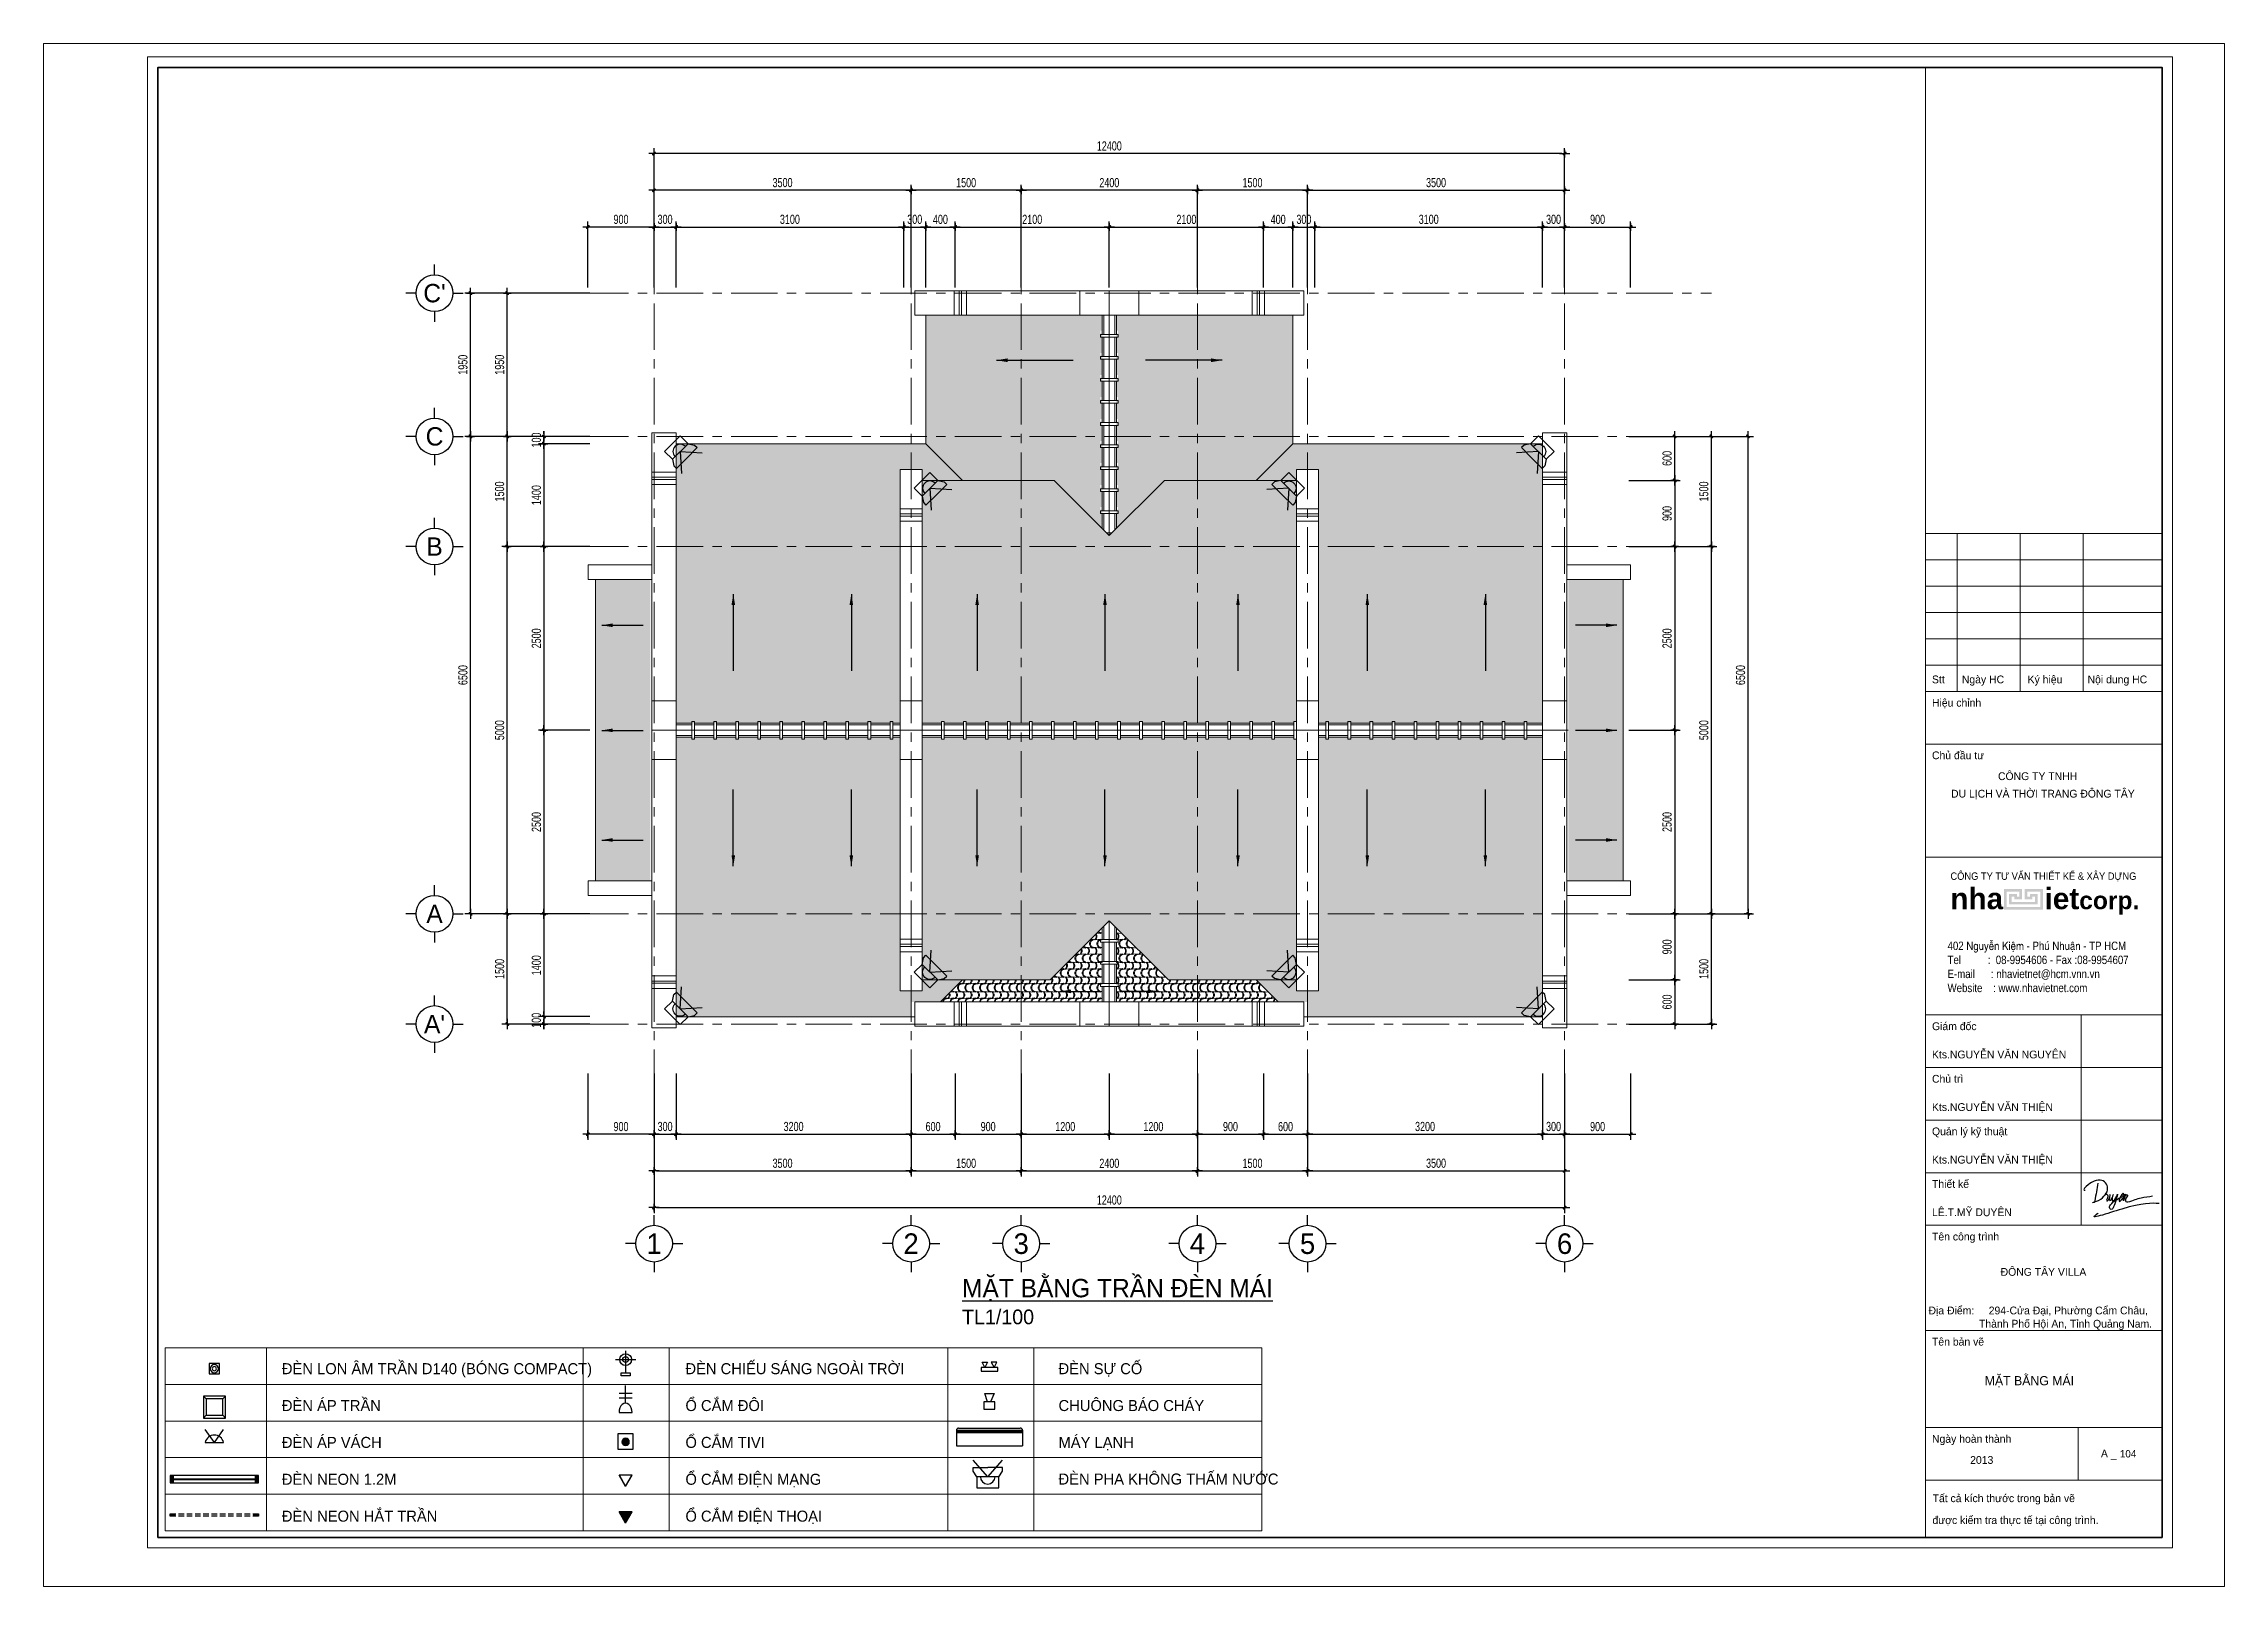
# Model space of a CAD drawing. Header units: inches. Extents: x 88947 to 296847, y 35049 to 161062.
# Drawn here: x 88947 to 118647, y 35049 to 56051 of the extents above; entities that cross this region are included whole.
import ezdxf
from ezdxf.enums import TextEntityAlignment as Align
from ezdxf.xclip import XClip

# ---------------------------------------------------------------- set-up
doc = ezdxf.new("R2010")
doc.units = ezdxf.units.IN
doc.header["$MEASUREMENT"] = 0
doc.header["$XCLIPFRAME"] = 0
doc.header["$PDMODE"] = 1
for name, pattern in [('ACAD_ISO03W100', [30, 12, -18]), ('CENTER', [50.8, 31.75, -6.35, 6.35, -6.35]), ('HIDDEN', [0.375, 0.25, -0.125])]:
    doc.linetypes.add(name, pattern=pattern)
for name, color, linetype in [('$AUDIT_BAD_LAYER1', 7, 'Continuous'), ('E-socket', 1, 'Continuous'), ('text', 2, 'Continuous')]:
    doc.layers.add(name, color=color, linetype=linetype)
for name, color, linetype, lineweight in [('0.15', 175, 'Continuous', 20), ('0.4', 1, 'Continuous', 30), ('A-Dims', 145, 'Continuous', 25), ('A-Text', 30, 'Continuous', 9), ('A-Wall', 2, 'Continuous', 35), ('CUA', 42, 'Continuous', 20), ('DIM', 7, 'Continuous', 25), ('DO', 4, 'Continuous', 25), ('GHICHU', 40, 'Continuous', 18), ('HACTH', 8, 'Continuous', 5), ('KHUNG 2', 144, 'Continuous', 18), ('NETMANH', 192, 'Continuous', 18), ('netthay', 254, 'Continuous', 25), ('THAY', 3, 'Continuous', 18), ('tran', 202, 'Continuous', 15), ('TRUC', 252, 'ACAD_ISO03W100', 13)]:
    doc.layers.add(name, color=color, linetype=linetype, lineweight=lineweight)
doc.styles.add('FRANKO', font='VFRANKO.TTF')
doc.styles.add('KHUNGTEN', font='VHELVEB.TTF')
doc.styles.add('VHELVEN', font='VHELVEN.TTF')
doc.styles.add('VNI-HELVE-CONDENSE', font='VNARIAL.TTF', dxfattribs={"width": 0.7})
doc.dimstyles.new('TAS-100', dxfattribs={"dimscale": 50, "dimtxt": 2.5, "dimasz": 0.7, "dimexe": 1.5, "dimexo": 1.5, "dimgap": 0.8, "dimtad": 1, "dimdec": 0, "dimzin": 3, "dimdsep": 46, "dimtxsty": 'VNI-HELVE-CONDENSE', "dimblk": 'TICK', "dimcen": 2.5, "dimclrt": 71, "dimazin": 2, "dimtfac": 0.75, "dimtdec": 0, "dimtix": 1, "dimtmove": 2, "dimatfit": 2, "dimldrblk": 'TICK123', "dimfxl": 1.5, "dimtolj": 1, "dimtzin": 0, "dimarcsym": 0})
doc.dimstyles.new('TL 100', dxfattribs={"dimscale": 100, "dimtxt": 1.25, "dimasz": 0.5, "dimexe": 1, "dimexo": 1, "dimgap": 0.5, "dimtad": 1, "dimdec": 0, "dimzin": 3, "dimdsep": 46, "dimtxsty": 'VNI-HELVE-CONDENSE', "dimblk": 'DOT', "dimcen": 2, "dimclrt": 7, "dimazin": 2, "dimtfac": 0.75, "dimtdec": 0, "dimtix": 1, "dimtmove": 2, "dimatfit": 2, "dimfxl": 1.5, "dimtolj": 1, "dimtzin": 0, "dimarcsym": 0})
pattern_1 = [(0, (-6062.74, -5884.59), (200, 100), [25, -175]), (0, (-6062.74, -5872.09), (200, 100), [25, -75]), (0, (-5962.74, -5859.59), (200, 100), [25, -175]), (0, (-6112.74, -5922.09), (200, 100), [12.5, -100, 12.5, -75]), (45, (-6100.24, -5897.09), (0, 100.00003), [17.6777, -265.165]), (45, (-6112.74, -5859.59), (0, 100.00003), [12.63, -270.2127]), (45, (-6112.74, -5847.09), (0, 100.00003), [15.15, -267.6927]), (135, (-5987.74, -5847.09), (0, 100.00003), [15.15, -267.6927]), (135, (-5987.74, -5859.59), (0, 100.00003), [12.63, -270.2127]), (135, (-6000.24, -5897.09), (0, 100.00003), [17.6777, -265.165]), (26.565, (-6087.74, -5897.09), (5e-05, 100), [27.951, -195.656]), (26.565, (-6087.74, -5884.59), (5e-05, 100), [27.951, -195.656]), (26.565, (-6137.74, -5872.09), (5e-05, 100), [27.951, -195.656]), (26.565, (-6137.74, -5859.59), (5e-05, 100), [27.951, -195.656]), (63.43495, (-6112.742, -5922.093), (-5e-05, 100), [27.951, -419.2627]), (63.43495, (-6100.242, -5922.093), (-5e-05, 100), [27.951, -419.2627]), (116.56505, (-6000.242, -5922.093), (5e-05, 100), [27.951, -419.2627]), (116.56505, (-5987.742, -5922.093), (5e-05, 100), [27.951, -419.2627]), (153.435, (-6012.74, -5897.09), (-5e-05, 100), [27.951, -195.656]), (153.435, (-6012.74, -5884.59), (-5e-05, 100), [27.951, -195.656]), (153.435, (-5962.74, -5872.09), (-5e-05, 100), [27.951, -195.656]), (153.435, (-5962.74, -5859.59), (-5e-05, 100), [27.951, -195.656]), (82.87498, (-6112.742, -5922.093), (-2.5e-05, 100.000016), [100.7782, -1511.6733]), (97.12502, (-5987.742, -5922.093), (2.5e-05, 100.000016), [100.7782, -1511.6733])]
pattern_2 = [(90, (-3245.16, -3518.05), (-100, 200), [25, -175]), (90, (-3257.66, -3518.05), (-100, 200), [25, -75]), (90, (-3270.16, -3418.05), (-100, 200), [25, -175]), (90, (-3207.66, -3568.05), (-100, 200), [12.5, -100, 12.5, -75]), (135, (-3232.66, -3555.55), (-100, 6e-15), [17.6777, -265.165]), (135, (-3270.16, -3568.05), (-100, 6e-15), [12.63, -270.2127]), (135, (-3282.66, -3568.05), (-100, 6e-15), [15.15, -267.6927]), (225, (-3282.66, -3443.05), (-100, 6e-15), [15.15, -267.6927]), (225, (-3270.16, -3443.05), (-100, 6e-15), [12.63, -270.2127]), (225, (-3232.66, -3455.55), (-100, 6e-15), [17.6777, -265.165]), (116.565, (-3232.66, -3543.05), (-100, 5e-05), [27.951, -195.656]), (116.565, (-3245.16, -3543.05), (-100, 5e-05), [27.951, -195.656]), (116.565, (-3257.66, -3593.05), (-100, 5e-05), [27.951, -195.656]), (116.565, (-3270.16, -3593.05), (-100, 5e-05), [27.951, -195.656]), (153.43495, (-3207.66, -3568.05), (-100, -5e-05), [27.951, -419.2627]), (153.43495, (-3207.66, -3555.55), (-100, -5e-05), [27.951, -419.2627]), (206.56505, (-3207.66, -3455.55), (-100, 5e-05), [27.951, -419.2627]), (206.56505, (-3207.66, -3443.05), (-100, 5e-05), [27.951, -419.2627]), (243.435, (-3232.66, -3468.05), (-100, -5e-05), [27.951, -195.656]), (243.435, (-3245.16, -3468.05), (-100, -5e-05), [27.951, -195.656]), (243.435, (-3257.66, -3418.05), (-100, -5e-05), [27.951, -195.656]), (243.435, (-3270.16, -3418.05), (-100, -5e-05), [27.951, -195.656]), (172.87498, (-3207.658, -3568.05), (-100.000016, -2.5e-05), [100.7782, -1511.6733]), (187.12502, (-3207.658, -3443.05), (-100.000016, 2.5e-05), [100.7782, -1511.6733])]
pattern_3 = [(0, (-6062.74, -5884.59), (200, 100), [25, -175]), (0, (-6062.74, -5872.09), (200, 100), [25, -75]), (0, (-5962.74, -5859.59), (200, 100), [25, -175]), (0, (-6112.74, -5922.09), (200, 100), [12.5, -100, 12.5, -75]), (45, (-6100.24, -5897.09), (0, 100.00003), [17.6777, -265.165]), (45, (-6112.74, -5859.59), (0, 100.00003), [12.63, -270.2127]), (45, (-6112.74, -5847.09), (0, 100.00003), [15.15, -267.6927]), (135, (-5987.74, -5847.09), (0, 100.00003), [15.15, -267.6927]), (135, (-5987.74, -5859.59), (0, 100.00003), [12.63, -270.2127]), (135, (-6000.24, -5897.09), (0, 100.00003), [17.6777, -265.165]), (26.56505, (-6087.74, -5897.09), (5e-05, 100), [27.9509, -195.6559]), (26.56505, (-6087.74, -5884.59), (5e-05, 100), [27.9509, -195.6559]), (26.56505, (-6137.74, -5872.09), (5e-05, 100), [27.9509, -195.6559]), (26.56505, (-6137.74, -5859.59), (5e-05, 100), [27.9509, -195.6559]), (63.43495, (-6112.742, -5922.093), (-5e-05, 100), [27.9509, -419.2627]), (63.43495, (-6100.242, -5922.093), (-5e-05, 100), [27.9509, -419.2627]), (116.56505, (-6000.242, -5922.093), (5e-05, 100), [27.9509, -419.2627]), (116.56505, (-5987.742, -5922.093), (5e-05, 100), [27.9509, -419.2627]), (153.43495, (-6012.74, -5897.09), (-5e-05, 100), [27.9509, -195.6559]), (153.43495, (-6012.74, -5884.59), (-5e-05, 100), [27.9509, -195.6559]), (153.43495, (-5962.74, -5872.09), (-5e-05, 100), [27.9509, -195.6559]), (153.43495, (-5962.74, -5859.59), (-5e-05, 100), [27.9509, -195.6559]), (82.87498, (-6112.742, -5922.093), (-2.5e-05, 100.000016), [100.7782, -1511.6733]), (97.12502, (-5987.742, -5922.093), (2.5e-05, 100.000016), [100.7782, -1511.6733])]
pattern_4 = [(0, (-6062.74, -9880.22), (200, 100), [25, -175]), (0, (-6062.74, -9867.72), (200, 100), [25, -75]), (0, (-5962.74, -9855.22), (200, 100), [25, -175]), (0, (-6112.74, -9917.72), (200, 100), [12.5, -100, 12.5, -75]), (45, (-6100.24, -9892.725), (0, 100.00003), [17.6777, -265.165]), (45, (-6112.74, -9855.225), (0, 100.00003), [12.63, -270.2127]), (45, (-6112.74, -9842.725), (0, 100.00003), [15.15, -267.6927]), (135, (-5987.74, -9842.725), (0, 100.00003), [15.15, -267.6927]), (135, (-5987.74, -9855.225), (0, 100.00003), [12.63, -270.2127]), (135, (-6000.24, -9892.725), (0, 100.00003), [17.6777, -265.165]), (26.56505, (-6087.74, -9892.725), (5e-05, 100), [27.9509, -195.6559]), (26.56505, (-6087.74, -9880.225), (5e-05, 100), [27.9509, -195.6559]), (26.56505, (-6137.74, -9867.725), (5e-05, 100), [27.9509, -195.6559]), (26.56505, (-6137.74, -9855.225), (5e-05, 100), [27.9509, -195.6559]), (63.43495, (-6112.742, -9917.725), (-5e-05, 100), [27.9509, -419.2627]), (63.43495, (-6100.242, -9917.725), (-5e-05, 100), [27.9509, -419.2627]), (116.56505, (-6000.242, -9917.725), (5e-05, 100), [27.9509, -419.2627]), (116.56505, (-5987.742, -9917.725), (5e-05, 100), [27.9509, -419.2627]), (153.43495, (-6012.74, -9892.725), (-5e-05, 100), [27.9509, -195.6559]), (153.43495, (-6012.74, -9880.225), (-5e-05, 100), [27.9509, -195.6559]), (153.43495, (-5962.74, -9867.725), (-5e-05, 100), [27.9509, -195.6559]), (153.43495, (-5962.74, -9855.225), (-5e-05, 100), [27.9509, -195.6559]), (82.87498, (-6112.742, -9917.725), (-2.5e-05, 100.000016), [100.7782, -1511.6733]), (97.12502, (-5987.742, -9917.725), (2.5e-05, 100.000016), [100.7782, -1511.6733])]
pattern_5 = [(90, (-3095.16, -10013.68), (-100, 200), [25, -175]), (90, (-3107.66, -10013.68), (-100, 200), [25, -75]), (90, (-3120.16, -9913.68), (-100, 200), [25, -175]), (90, (-3057.66, -10063.68), (-100, 200), [12.5, -100, 12.5, -75]), (135, (-3082.66, -10051.18), (-100, 6e-15), [17.6777, -265.165]), (135, (-3120.16, -10063.68), (-100, 6e-15), [12.63, -270.2127]), (135, (-3132.66, -10063.68), (-100, 6e-15), [15.15, -267.6927]), (225, (-3132.66, -9938.68), (-100, 6e-15), [15.15, -267.6927]), (225, (-3120.16, -9938.68), (-100, 6e-15), [12.63, -270.2127]), (225, (-3082.66, -9951.18), (-100, 6e-15), [17.6777, -265.165]), (116.565, (-3082.66, -10038.68), (-100, 5e-05), [27.951, -195.656]), (116.565, (-3095.16, -10038.68), (-100, 5e-05), [27.951, -195.656]), (116.565, (-3107.66, -10088.68), (-100, 5e-05), [27.951, -195.656]), (116.565, (-3120.16, -10088.68), (-100, 5e-05), [27.951, -195.656]), (153.4349, (-3057.66, -10063.68), (-100, -5e-05), [27.951, -419.2627]), (153.4349, (-3057.66, -10051.18), (-100, -5e-05), [27.951, -419.2627]), (206.5651, (-3057.66, -9951.18), (-100, 5e-05), [27.951, -419.2627]), (206.5651, (-3057.66, -9938.68), (-100, 5e-05), [27.951, -419.2627]), (243.435, (-3082.66, -9963.68), (-100, -5e-05), [27.951, -195.656]), (243.435, (-3095.16, -9963.68), (-100, -5e-05), [27.951, -195.656]), (243.435, (-3107.66, -9913.68), (-100, -5e-05), [27.951, -195.656]), (243.435, (-3120.16, -9913.68), (-100, -5e-05), [27.951, -195.656]), (172.87498, (-3057.658, -10063.681), (-100.000016, -2.5e-05), [100.7782, -1511.6733]), (187.12502, (-3057.658, -9938.681), (-100.000016, 2.5e-05), [100.7782, -1511.6733])]

msp = doc.modelspace()

# ---------------------------------------------------------------- texts
at = {"layer": 'A-Text', "style": 'FRANKO'}
for s, p in [('ÑEØN LON AÂM TRAÀN D140 (BOÙNG COMPACT)', (92192.3, 38012.8)), ('ÑEØN CHIEÁU SAÙNG NGOAØI TRÔØI', (97688.2, 38012.8)), ('ÑEØN SÖÏ COÁ', (102769.5, 38012.8)), ('ÑEØN AÙP TRAÀN', (92192.3, 37510.9)), ('OÅ CAÉM ÑOÂI', (97688.2, 37510.9)), ('CHUOÂNG BAÙO CHAÙY', (102769.5, 37510.9)), ('OÅ CAÉM TIVI', (97688.2, 37009)), ('ÑEØN AÙP VAÙCH', (92192.3, 37009)), ('MAÙY LAÏNH', (102769.5, 37009)), ('ÑEØN NEON 1.2M', (92192.3, 36507)), ('OÅ CAÉM ÑIEÄN MAÏNG', (97688.2, 36507)), ('ÑEØN PHA KHOÂNG THAÁM NÖÔÙC', (102769.5, 36510.3)), ('ÑEØN NEON HAÉT TRAÀN', (92192.3, 36005.1)), ('OÅ CAÉM ÑIEÄN THOAÏI', (97688.2, 36005.1))]:
    msp.add_text(s, height=150, dxfattribs=at).set_placement(p, align=Align.MIDDLE_LEFT)
at = {"layer": 'text', "style": 'FRANKO'}
for s, height, p in [('MAËT BAÈNG MAÙI', 125, (115383.4, 37786.5)), ('104', 100, (117224.1, 36804))]:
    msp.add_text(s, height=height, dxfattribs=at).set_placement(p)
at = {"layer": 'text', "insert": (101455, 39234.5), "char_height": 250, "width": 8892.157, "attachment_point": 1, "style": 'FRANKO'}
msp.add_mtext('{\\LMAËT BAÈNG TRAÀN ÑEØN MAÙI \\P\\H0.8x;\\lTL1/100}', dxfattribs=at)

# ---------------------------------------------------------------- blocks, each defined once
blk = doc.blocks.new('TICK')
at = {"layer": 'A-Dims', "color": 1}
for p, q in [((-2, 0), (2, 0)), ((0, 1.5), (0, -1.5))]:
    blk.add_line(p, q, dxfattribs=at)
at = {"layer": 'A-Dims', "color": 1, "const_width": 0.788}
blk.add_lwpolyline([(-0.33, -0.35), (0.38, 0.38)], dxfattribs=at)
at = {"layer": 'A-Dims', "color": 1, "const_width": 0.394}
for points in [[(0.24, 0.52, -0.414214), (0.52, 0.52, -1)], [(0.52, 0.52, -0.414214), (0.52, 0.24, -1)], [(-0.47, -0.21, 0.414214), (-0.47, -0.49, 1)], [(-0.47, -0.49, 0.414214), (-0.19, -0.49, 1)]]:
    blk.add_lwpolyline(points, format="xyb", dxfattribs=at)
blk = doc.blocks.new('*D3300')
at = {"layer": 'Defpoints', "color": 0}
for p in [(97261, 42105), (100761, 42105), (100761, 40705)]:
    blk.add_point(p, dxfattribs=at)
at = {"layer": 'DIM', "color": 0, "lineweight": -2}
for p, q in [((97261, 42030), (97261, 40630)), ((100761, 42030), (100761, 40630)), ((97296, 40705), (100726, 40705))]:
    blk.add_line(p, q, dxfattribs=at)
at = {"layer": 'DIM', "color": 0, "lineweight": -2, "xscale": 35, "yscale": 35, "zscale": 35, "rotation": 180}
blk.add_blockref('TICK', (97261, 40705), dxfattribs=at)
at = {"layer": 'DIM', "color": 0, "lineweight": -2, "xscale": 35, "yscale": 35, "zscale": 35}
blk.add_blockref('TICK', (100761, 40705), dxfattribs=at)
at = {"layer": 'DIM', "color": 71, "insert": (99011, 40809), "char_height": 125, "attachment_point": 5, "style": 'VNI-HELVE-CONDENSE'}
blk.add_mtext('\\A1;3500', dxfattribs=at)
blk = doc.blocks.new('TICK123')
at = {"layer": 'A-Dims', "color": 1}
blk.add_lwpolyline([(0.05, 0, 0, 0.84, 0), (-2.11, 0, 8.4, 8.4, 0)], format="xyseb", dxfattribs=at)
blk = doc.blocks.new('*D3301')
at = {"layer": 'Defpoints', "color": 0}
for p in [(100761, 42105), (102261, 42105), (102261, 40705)]:
    blk.add_point(p, dxfattribs=at)
at = {"layer": 'DIM', "color": 0, "lineweight": -2}
for p, q in [((100761, 42030), (100761, 40630)), ((102261, 42030), (102261, 40630)), ((100796, 40705), (102226, 40705))]:
    blk.add_line(p, q, dxfattribs=at)
at = {"layer": 'DIM', "color": 0, "lineweight": -2, "xscale": 35, "yscale": 35, "zscale": 35, "rotation": 180}
blk.add_blockref('TICK', (100761, 40705), dxfattribs=at)
at = {"layer": 'DIM', "color": 0, "lineweight": -2, "xscale": 35, "yscale": 35, "zscale": 35}
blk.add_blockref('TICK', (102261, 40705), dxfattribs=at)
at = {"layer": 'DIM', "color": 71, "insert": (101511, 40808), "char_height": 125, "attachment_point": 5, "style": 'VNI-HELVE-CONDENSE'}
blk.add_mtext('\\A1;1500', dxfattribs=at)
blk = doc.blocks.new('*D3302')
at = {"layer": 'Defpoints', "color": 0}
for p in [(102261, 42105), (104661, 42105), (104661, 40705)]:
    blk.add_point(p, dxfattribs=at)
at = {"layer": 'DIM', "color": 0, "lineweight": -2}
for p, q in [((102261, 42030), (102261, 40630)), ((104661, 42030), (104661, 40630)), ((102296, 40705), (104626, 40705))]:
    blk.add_line(p, q, dxfattribs=at)
at = {"layer": 'DIM', "color": 0, "lineweight": -2, "xscale": 35, "yscale": 35, "zscale": 35, "rotation": 180}
blk.add_blockref('TICK', (102261, 40705), dxfattribs=at)
at = {"layer": 'DIM', "color": 0, "lineweight": -2, "xscale": 35, "yscale": 35, "zscale": 35}
blk.add_blockref('TICK', (104661, 40705), dxfattribs=at)
at = {"layer": 'DIM', "color": 71, "insert": (103461, 40808), "char_height": 125, "attachment_point": 5, "style": 'VNI-HELVE-CONDENSE'}
blk.add_mtext('\\A1;2400', dxfattribs=at)
blk = doc.blocks.new('*D3303')
at = {"layer": 'Defpoints', "color": 0}
for p in [(104661, 42105), (106161, 42105), (106161, 40705)]:
    blk.add_point(p, dxfattribs=at)
at = {"layer": 'DIM', "color": 0, "lineweight": -2}
for p, q in [((104661, 42030), (104661, 40630)), ((106161, 42030), (106161, 40630)), ((104696, 40705), (106126, 40705))]:
    blk.add_line(p, q, dxfattribs=at)
at = {"layer": 'DIM', "color": 0, "lineweight": -2, "xscale": 35, "yscale": 35, "zscale": 35, "rotation": 180}
blk.add_blockref('TICK', (104661, 40705), dxfattribs=at)
at = {"layer": 'DIM', "color": 0, "lineweight": -2, "xscale": 35, "yscale": 35, "zscale": 35}
blk.add_blockref('TICK', (106161, 40705), dxfattribs=at)
at = {"layer": 'DIM', "color": 71, "insert": (105411, 40808), "char_height": 125, "attachment_point": 5, "style": 'VNI-HELVE-CONDENSE'}
blk.add_mtext('\\A1;1500', dxfattribs=at)
blk = doc.blocks.new('*D3304')
at = {"layer": 'Defpoints', "color": 0}
for p in [(106161, 42105), (109661, 42105), (109661, 40705)]:
    blk.add_point(p, dxfattribs=at)
at = {"layer": 'DIM', "color": 0, "lineweight": -2}
for p, q in [((106161, 42030), (106161, 40630)), ((109661, 42030), (109661, 40630)), ((106196, 40705), (109626, 40705))]:
    blk.add_line(p, q, dxfattribs=at)
at = {"layer": 'DIM', "color": 0, "lineweight": -2, "xscale": 35, "yscale": 35, "zscale": 35, "rotation": 180}
blk.add_blockref('TICK', (106161, 40705), dxfattribs=at)
at = {"layer": 'DIM', "color": 0, "lineweight": -2, "xscale": 35, "yscale": 35, "zscale": 35}
blk.add_blockref('TICK', (109661, 40705), dxfattribs=at)
at = {"layer": 'DIM', "color": 71, "insert": (107911, 40809), "char_height": 125, "attachment_point": 5, "style": 'VNI-HELVE-CONDENSE'}
blk.add_mtext('\\A1;3500', dxfattribs=at)
blk = doc.blocks.new('*D3305')
at = {"layer": 'Defpoints', "color": 0}
for p in [(97261, 42105), (109661, 42105), (109661, 40205)]:
    blk.add_point(p, dxfattribs=at)
at = {"layer": 'DIM', "color": 0, "lineweight": -2}
for p, q in [((97261, 42030), (97261, 40130)), ((109661, 42030), (109661, 40130)), ((97296, 40205), (109626, 40205))]:
    blk.add_line(p, q, dxfattribs=at)
at = {"layer": 'DIM', "color": 0, "lineweight": -2, "xscale": 35, "yscale": 35, "zscale": 35, "rotation": 180}
blk.add_blockref('TICK', (97261, 40205), dxfattribs=at)
at = {"layer": 'DIM', "color": 0, "lineweight": -2, "xscale": 35, "yscale": 35, "zscale": 35}
blk.add_blockref('TICK', (109661, 40205), dxfattribs=at)
at = {"layer": 'DIM', "color": 71, "insert": (103461, 40308), "char_height": 125, "attachment_point": 5, "style": 'VNI-HELVE-CONDENSE'}
blk.add_mtext('\\A1;12400', dxfattribs=at)
blk = doc.blocks.new('*D3306')
at = {"layer": 'Defpoints', "color": 0}
for p in [(95261, 44205), (96461, 44205), (96461, 42705)]:
    blk.add_point(p, dxfattribs=at)
at = {"layer": 'DIM', "color": 0, "lineweight": -2}
for p, q in [((96386, 44205), (95186, 44205)), ((95261, 42740), (95261, 44170)), ((96386, 42705), (95186, 42705))]:
    blk.add_line(p, q, dxfattribs=at)
at = {"layer": 'DIM', "color": 0, "lineweight": -2, "xscale": 35, "yscale": 35, "zscale": 35}
for p, rotation in [((95261, 44205), 90), ((95261, 42705), 270)]:
    blk.add_blockref('TICK', p, dxfattribs=dict(at, rotation=rotation))
at = {"layer": 'DIM', "color": 71, "insert": (95158, 43455), "char_height": 125, "attachment_point": 5, "rotation": 90, "style": 'VNI-HELVE-CONDENSE'}
blk.add_mtext('\\A1;1500', dxfattribs=at)
blk = doc.blocks.new('*D3307')
at = {"layer": 'Defpoints', "color": 0}
for p in [(95261, 49205), (96461, 49205), (96461, 44205)]:
    blk.add_point(p, dxfattribs=at)
at = {"layer": 'DIM', "color": 0, "lineweight": -2}
for p, q in [((96386, 49205), (95186, 49205)), ((95261, 44240), (95261, 49170)), ((96386, 44205), (95186, 44205))]:
    blk.add_line(p, q, dxfattribs=at)
at = {"layer": 'DIM', "color": 0, "lineweight": -2, "xscale": 35, "yscale": 35, "zscale": 35}
for p, rotation in [((95261, 49205), 90), ((95261, 44205), 270)]:
    blk.add_blockref('TICK', p, dxfattribs=dict(at, rotation=rotation))
at = {"layer": 'DIM', "color": 71, "insert": (95158, 46705), "char_height": 125, "attachment_point": 5, "rotation": 90, "style": 'VNI-HELVE-CONDENSE'}
blk.add_mtext('\\A1;5000', dxfattribs=at)
blk = doc.blocks.new('*D3308')
at = {"layer": 'Defpoints', "color": 0}
for p in [(95261, 50705), (96461, 50705), (96461, 49205)]:
    blk.add_point(p, dxfattribs=at)
at = {"layer": 'DIM', "color": 0, "lineweight": -2}
for p, q in [((96386, 50705), (95186, 50705)), ((95261, 49240), (95261, 50670)), ((96386, 49205), (95186, 49205))]:
    blk.add_line(p, q, dxfattribs=at)
at = {"layer": 'DIM', "color": 0, "lineweight": -2, "xscale": 35, "yscale": 35, "zscale": 35}
for p, rotation in [((95261, 50705), 90), ((95261, 49205), 270)]:
    blk.add_blockref('TICK', p, dxfattribs=dict(at, rotation=rotation))
at = {"layer": 'DIM', "color": 71, "insert": (95158, 49955), "char_height": 125, "attachment_point": 5, "rotation": 90, "style": 'VNI-HELVE-CONDENSE'}
blk.add_mtext('\\A1;1500', dxfattribs=at)
blk = doc.blocks.new('*D3309')
at = {"layer": 'Defpoints', "color": 0}
for p in [(94761, 50705), (96461, 50705), (96461, 44205)]:
    blk.add_point(p, dxfattribs=at)
at = {"layer": 'DIM', "color": 0, "lineweight": -2}
for p, q in [((96386, 50705), (94686, 50705)), ((94761, 44240), (94761, 50670)), ((96386, 44205), (94686, 44205))]:
    blk.add_line(p, q, dxfattribs=at)
at = {"layer": 'DIM', "color": 0, "lineweight": -2, "xscale": 35, "yscale": 35, "zscale": 35}
for p, rotation in [((94761, 50705), 90), ((94761, 44205), 270)]:
    blk.add_blockref('TICK', p, dxfattribs=dict(at, rotation=rotation))
at = {"layer": 'DIM', "color": 71, "insert": (94658, 47455), "char_height": 125, "attachment_point": 5, "rotation": 90, "style": 'VNI-HELVE-CONDENSE'}
blk.add_mtext('\\A1;6500', dxfattribs=at)
blk = doc.blocks.new('A$C22DF5D2D')
for points in [[(-10, 1159), (-123, 479), (-148, 421), (-212, 409), (-104, 451), (219, 660), (363, 901), (147, 1267), (-150, 1235), (-388, 1094), (-537, 889), (-506, 892)], [(2356, 378), (916, 165), (-61, -39), (0, 0), (-61, -39)], [(255, 700), (290, 728), (339, 743), (363, 705), (341, 552), (331, 483), (357, 485), (464, 729), (431, 561), (448, 495), (513, 535), (530, 566), (588, 726), (535, 529), (559, 486), (639, 526), (747, 742), (622, 304), (565, 189), (507, 143), (444, 188), (443, 257), (521, 382), (803, 578), (926, 655), (981, 729), (981, 766), (870, 665), (831, 456), (904, 515), (1051, 736), (976, 480), (1094, 717), (1127, 703), (1105, 634), (1056, 499), (1066, 460), (1148, 442), (1421, 530), (1656, 597), (2094, 666)]]:
    blk.add_spline(points, degree=3)
blk = doc.blocks.new('khung ten')
at = {"layer": '0.4'}
h = blk.add_hatch(color=256, dxfattribs=at)
h.paths.add_polyline_path([(303108, -206615), (302758, -206615), (302758, -207015), (303508, -207015), (303508, -206615), (303158, -206615), (303158, -206815), (303308, -206815), (303308, -206765), (303358, -206765), (303358, -206865), (302908, -206865), (302908, -206765), (302958, -206765), (302958, -206815), (303108, -206815)])
h.paths.add_polyline_path([(303058, -206665), (303058, -206765), (303008, -206765), (303008, -206715), (302858, -206715), (302858, -206915), (303408, -206915), (303408, -206715), (303258, -206715), (303258, -206765), (303208, -206765), (303208, -206665), (303458, -206665), (303458, -206965), (302808, -206965), (302808, -206665)], flags=16)
at = {"layer": '0.15', "ltscale": 0.7}
blk.add_line((301249, -213090), (305804, -213090), dxfattribs=at)
at = {"layer": 'A-Wall', "ltscale": 0.7}
blk.add_lwpolyline([(267204, -219099), (305804, -219099), (305804, -190799), (267204, -190799)], close=True, dxfattribs=at)
at = {"layer": 'KHUNG 2', "ltscale": 0.7}
for p, q in [((301249, -219099), (301249, -190799)), ((301249, -199776), (305804, -199776)), ((301856, -202813), (301856, -199776)), ((303071, -202813), (303071, -199776)), ((304286, -202813), (304286, -199776)), ((301249, -200282), (305804, -200282)), ((301249, -200789), (305804, -200789)), ((305804, -201295), (301249, -201295)), ((301249, -201801), (305804, -201801)), ((301249, -202307), (305804, -202307)), ((301249, -202813), (305804, -202813)), ((301249, -203826), (305804, -203826)), ((301249, -206004), (305804, -206004)), ((301249, -209041), (305804, -209041)), ((304246, -213090), (304246, -209041)), ((301249, -210053), (305804, -210053)), ((301249, -211065), (305804, -211065)), ((301249, -212078), (305804, -212078)), ((301249, -213090), (305804, -213090)), ((301249, -215115), (305804, -215115)), ((301249, -216986), (305804, -216986)), ((304185, -217998), (304185, -216986)), ((301249, -217998), (305804, -217998))]:
    blk.add_line(p, q, dxfattribs=at)
blk.add_lwpolyline([(267004, -219299), (306004, -219299), (306004, -190599), (267004, -190599)], close=True, dxfattribs=at)
at = {"layer": 'NETMANH', "ltscale": 0.7}
blk.add_lwpolyline([(265004, -220042), (307004, -220042), (307004, -190342), (265004, -190342)], close=True, dxfattribs=at)
at = {"layer": 'text', "linetype": 'Continuous', "xscale": 0.5, "yscale": 0.5, "zscale": 0.5}
blk.add_blockref('A$C22DF5D2D', (304573, -212860), dxfattribs=at)
at = {"layer": '$AUDIT_BAD_LAYER1', "color": 2, "linetype": 'Continuous', "style": 'KHUNGTEN', "width": 0.9}
blk.add_text('COÂNG TY TÖ VAÁN THIEÁT KEÁ & XAÂY DÖÏNG', height=142.53, dxfattribs=at).set_placement((303519, -206369), align=Align.MIDDLE_CENTER)
at = {"layer": '$AUDIT_BAD_LAYER1', "color": 2, "linetype": 'Continuous', "insert": (301673, -207630), "char_height": 161.97, "width": 6102.51, "attachment_point": 1, "style": 'KHUNGTEN'}
blk.add_mtext('{\\fVNI-Helve-Condense|b0|i0|c0|p2;402 Nguyeãn Kieäm - Phuù Nhuaän - TP HCM \\PTel          :  08-9954606 - Fax :08-9954607\\PE-mail      : nhavietnet@hcm.vnn.vn\\PWebsite    : www.nhavietnet.com}', dxfattribs=at)
at = {"layer": 'text', "linetype": 'Continuous', "style": 'FRANKO'}
for s, p in [('Stt', (301373, -202657)), ('Ngaøy HC', (301948, -202657)), ('Kyù hieäu', (303215, -202657)), ('Noäi dung HC', (304369, -202657)), ('Hieäu chænh', (301373, -203106)), ('Chuû ñaàu tö', (301373, -204118)), ('COÂNG TY TNHH ', (302644, -204520)), ('DU LÒCH VAØ THÔØI TRANG ÑOÂNG TAÂY', (301740, -204857)), ('Giaùm ñoác', (301373, -209334)), ('Kts.NGUYEÃN VAÊN NGUYEÂN', (301373, -209878)), ('Chuû trì', (301373, -210346)), ('Kts.NGUYEÃN VAÊN THIEÄN', (301373, -210890)), ('Quaûn lyù kyõ thuaät', (301373, -211358)), ('Kts.NGUYEÃN VAÊN THIEÄN', (301373, -211903)), ('Thieát keá', (301373, -212370)), ('LEÂ.T.MYÕ DUYEÂN', (301373, -212915)), ('Teân coâng trình', (301373, -213383)), ('ÑOÂNG TAÂY VILLA', (302695, -214063)), ('Ñòa Ñieåm:     294-Cöûa Ñaïi, Phöôøng Caåm Chaâu, ', (301306, -214806)), ('Thaønh Phoá Hoäi An, Tænh Quaûng Nam.', (302278, -215061)), ('Teân baûn veõ ', (301373, -215407)), ('Ngaøy hoaøn thaønh', (301373, -217278)), ('2013', (302108, -217684)), ('A _ ', (304627, -217560)), ('Taát caû kích thöôùc trong baûn veõ ', (301385, -218421)), ('ñöôïc kieåm tra thöïc teá taïi coâng trình.', (301381, -218842))]:
    blk.add_text(s, height=150, dxfattribs=at).set_placement(p)
at = {"layer": 'text', "linetype": 'Continuous', "insert": (303546, -206852), "char_height": 410.12, "width": 9417.44, "attachment_point": 5, "style": 'KHUNGTEN'}
blk.add_mtext('{\\fVNI-Helve|b1|i0|c0|p2;nha     iet\\H0.8274x;corp.}', dxfattribs=at)
blk = doc.blocks.new('_Dot')
at = {"layer": 'netthay', "color": 0, "lineweight": -2}
blk.add_line((-0.5, 0), (-1, 0), dxfattribs=at)
at = {"layer": 'netthay', "color": 0, "const_width": 0.5}
blk.add_lwpolyline([(-0.25, 0, 1), (0.25, 0, 1)], format="xyb", close=True, dxfattribs=at)
blk = doc.blocks.new('*D3310')
at = {"layer": 'Defpoints', "color": 0}
for p in [(96461, 50605), (95761, 49205), (96461, 49205)]:
    blk.add_point(p, dxfattribs=at)
at = {"layer": 'DIM', "color": 0, "lineweight": -2}
for p, q in [((96386, 50605), (95686, 50605)), ((95761, 50570), (95761, 49240)), ((96386, 49205), (95686, 49205))]:
    blk.add_line(p, q, dxfattribs=at)
at = {"layer": 'DIM', "color": 0, "lineweight": -2, "xscale": 35, "yscale": 35, "zscale": 35}
for p, rotation in [((95761, 50605), 90), ((95761, 49205), 270)]:
    blk.add_blockref('TICK', p, dxfattribs=dict(at, rotation=rotation))
at = {"layer": 'DIM', "color": 71, "insert": (95658, 49905), "char_height": 125, "attachment_point": 5, "rotation": 90, "style": 'VNI-HELVE-CONDENSE'}
blk.add_mtext('\\A1;1400', dxfattribs=at)
blk = doc.blocks.new('*D3311')
at = {"layer": 'Defpoints', "color": 0}
for p in [(96461, 49205), (95761, 46705), (96461, 46705)]:
    blk.add_point(p, dxfattribs=at)
at = {"layer": 'DIM', "color": 0, "lineweight": -2}
for p, q in [((96386, 49205), (95686, 49205)), ((95761, 49170), (95761, 46740)), ((96386, 46705), (95686, 46705))]:
    blk.add_line(p, q, dxfattribs=at)
at = {"layer": 'DIM', "color": 0, "lineweight": -2, "xscale": 35, "yscale": 35, "zscale": 35}
for p, rotation in [((95761, 49205), 90), ((95761, 46705), 270)]:
    blk.add_blockref('TICK', p, dxfattribs=dict(at, rotation=rotation))
at = {"layer": 'DIM', "color": 71, "insert": (95658, 47955), "char_height": 125, "attachment_point": 5, "rotation": 90, "style": 'VNI-HELVE-CONDENSE'}
blk.add_mtext('\\A1;2500', dxfattribs=at)
blk = doc.blocks.new('*D3312')
at = {"layer": 'Defpoints', "color": 0}
for p in [(96461, 46705), (95761, 44205), (96461, 44205)]:
    blk.add_point(p, dxfattribs=at)
at = {"layer": 'DIM', "color": 0, "lineweight": -2}
for p, q in [((96386, 46705), (95686, 46705)), ((95761, 46670), (95761, 44240)), ((96386, 44205), (95686, 44205))]:
    blk.add_line(p, q, dxfattribs=at)
at = {"layer": 'DIM', "color": 0, "lineweight": -2, "xscale": 35, "yscale": 35, "zscale": 35}
for p, rotation in [((95761, 46705), 90), ((95761, 44205), 270)]:
    blk.add_blockref('TICK', p, dxfattribs=dict(at, rotation=rotation))
at = {"layer": 'DIM', "color": 71, "insert": (95658, 45455), "char_height": 125, "attachment_point": 5, "rotation": 90, "style": 'VNI-HELVE-CONDENSE'}
blk.add_mtext('\\A1;2500', dxfattribs=at)
blk = doc.blocks.new('*D3313')
at = {"layer": 'Defpoints', "color": 0}
for p in [(96461, 44205), (95761, 42805), (96461, 42805)]:
    blk.add_point(p, dxfattribs=at)
at = {"layer": 'DIM', "color": 0, "lineweight": -2}
for p, q in [((96386, 44205), (95686, 44205)), ((95761, 44170), (95761, 42840)), ((96386, 42805), (95686, 42805))]:
    blk.add_line(p, q, dxfattribs=at)
at = {"layer": 'DIM', "color": 0, "lineweight": -2, "xscale": 35, "yscale": 35, "zscale": 35}
for p, rotation in [((95761, 44205), 90), ((95761, 42805), 270)]:
    blk.add_blockref('TICK', p, dxfattribs=dict(at, rotation=rotation))
at = {"layer": 'DIM', "color": 71, "insert": (95658, 43505), "char_height": 125, "attachment_point": 5, "rotation": 90, "style": 'VNI-HELVE-CONDENSE'}
blk.add_mtext('\\A1;1400', dxfattribs=at)
blk = doc.blocks.new('*D3314')
at = {"layer": 'Defpoints', "color": 0}
for p in [(96461, 42805), (95761, 42705), (96461, 42705)]:
    blk.add_point(p, dxfattribs=at)
at = {"layer": 'DIM', "color": 0, "lineweight": -2}
for p, q in [((96386, 42805), (95686, 42805)), ((95761, 42840), (95761, 42875)), ((95761, 42805), (95761, 42705)), ((96386, 42705), (95686, 42705)), ((95761, 42670), (95761, 42635))]:
    blk.add_line(p, q, dxfattribs=at)
at = {"layer": 'DIM', "color": 0, "lineweight": -2, "xscale": 35, "yscale": 35, "zscale": 35}
for p, rotation in [((95761, 42805), 270), ((95761, 42705), 90)]:
    blk.add_blockref('TICK', p, dxfattribs=dict(at, rotation=rotation))
at = {"layer": 'DIM', "color": 71, "insert": (95658, 42755), "char_height": 125, "attachment_point": 5, "rotation": 90, "style": 'VNI-HELVE-CONDENSE'}
blk.add_mtext('\\A1;100', dxfattribs=at)
blk = doc.blocks.new('*D3315')
at = {"layer": 'Defpoints', "color": 0}
for p in [(96361, 42105), (97261, 42105), (96361, 41205)]:
    blk.add_point(p, dxfattribs=at)
at = {"layer": 'DIM', "color": 0, "lineweight": -2}
for p, q in [((96361, 42030), (96361, 41130)), ((97261, 42030), (97261, 41130)), ((97226, 41205), (96396, 41205))]:
    blk.add_line(p, q, dxfattribs=at)
at = {"layer": 'DIM', "color": 0, "lineweight": -2, "xscale": 35, "yscale": 35, "zscale": 35, "rotation": 180}
blk.add_blockref('TICK', (96361, 41205), dxfattribs=at)
at = {"layer": 'DIM', "color": 0, "lineweight": -2, "xscale": 35, "yscale": 35, "zscale": 35}
blk.add_blockref('TICK', (97261, 41205), dxfattribs=at)
at = {"layer": 'DIM', "color": 71, "insert": (96811, 41308), "char_height": 125, "attachment_point": 5, "style": 'VNI-HELVE-CONDENSE'}
blk.add_mtext('\\A1;900', dxfattribs=at)
blk = doc.blocks.new('*D3316')
at = {"layer": 'Defpoints', "color": 0}
for p in [(97261, 42105), (97561, 42105), (97561, 41205)]:
    blk.add_point(p, dxfattribs=at)
at = {"layer": 'DIM', "color": 0, "lineweight": -2}
for p, q in [((97261, 42030), (97261, 41130)), ((97561, 42030), (97561, 41130)), ((97296, 41205), (97526, 41205))]:
    blk.add_line(p, q, dxfattribs=at)
at = {"layer": 'DIM', "color": 0, "lineweight": -2, "xscale": 35, "yscale": 35, "zscale": 35, "rotation": 180}
blk.add_blockref('TICK', (97261, 41205), dxfattribs=at)
at = {"layer": 'DIM', "color": 0, "lineweight": -2, "xscale": 35, "yscale": 35, "zscale": 35}
blk.add_blockref('TICK', (97561, 41205), dxfattribs=at)
at = {"layer": 'DIM', "color": 71, "insert": (97411, 41309), "char_height": 125, "attachment_point": 5, "style": 'VNI-HELVE-CONDENSE'}
blk.add_mtext('\\A1;300', dxfattribs=at)
blk = doc.blocks.new('*D3317')
at = {"layer": 'Defpoints', "color": 0}
for p in [(97561, 42105), (100761, 42105), (100761, 41205)]:
    blk.add_point(p, dxfattribs=at)
at = {"layer": 'DIM', "color": 0, "lineweight": -2}
for p, q in [((97561, 42030), (97561, 41130)), ((100761, 42030), (100761, 41130)), ((97596, 41205), (100726, 41205))]:
    blk.add_line(p, q, dxfattribs=at)
at = {"layer": 'DIM', "color": 0, "lineweight": -2, "xscale": 35, "yscale": 35, "zscale": 35, "rotation": 180}
blk.add_blockref('TICK', (97561, 41205), dxfattribs=at)
at = {"layer": 'DIM', "color": 0, "lineweight": -2, "xscale": 35, "yscale": 35, "zscale": 35}
blk.add_blockref('TICK', (100761, 41205), dxfattribs=at)
at = {"layer": 'DIM', "color": 71, "insert": (99161, 41309), "char_height": 125, "attachment_point": 5, "style": 'VNI-HELVE-CONDENSE'}
blk.add_mtext('\\A1;3200', dxfattribs=at)
blk = doc.blocks.new('*D3318')
at = {"layer": 'Defpoints', "color": 0}
for p in [(100761, 42105), (101361, 42105), (101361, 41205)]:
    blk.add_point(p, dxfattribs=at)
at = {"layer": 'DIM', "color": 0, "lineweight": -2}
for p, q in [((100761, 42030), (100761, 41130)), ((101361, 42030), (101361, 41130)), ((100796, 41205), (101326, 41205))]:
    blk.add_line(p, q, dxfattribs=at)
at = {"layer": 'DIM', "color": 0, "lineweight": -2, "xscale": 35, "yscale": 35, "zscale": 35, "rotation": 180}
blk.add_blockref('TICK', (100761, 41205), dxfattribs=at)
at = {"layer": 'DIM', "color": 0, "lineweight": -2, "xscale": 35, "yscale": 35, "zscale": 35}
blk.add_blockref('TICK', (101361, 41205), dxfattribs=at)
at = {"layer": 'DIM', "color": 71, "insert": (101061, 41308), "char_height": 125, "attachment_point": 5, "style": 'VNI-HELVE-CONDENSE'}
blk.add_mtext('\\A1;600', dxfattribs=at)
blk = doc.blocks.new('*D3319')
at = {"layer": 'Defpoints', "color": 0}
for p in [(101361, 42105), (102261, 42105), (102261, 41205)]:
    blk.add_point(p, dxfattribs=at)
at = {"layer": 'DIM', "color": 0, "lineweight": -2}
for p, q in [((101361, 42030), (101361, 41130)), ((102261, 42030), (102261, 41130)), ((101396, 41205), (102226, 41205))]:
    blk.add_line(p, q, dxfattribs=at)
at = {"layer": 'DIM', "color": 0, "lineweight": -2, "xscale": 35, "yscale": 35, "zscale": 35, "rotation": 180}
blk.add_blockref('TICK', (101361, 41205), dxfattribs=at)
at = {"layer": 'DIM', "color": 0, "lineweight": -2, "xscale": 35, "yscale": 35, "zscale": 35}
blk.add_blockref('TICK', (102261, 41205), dxfattribs=at)
at = {"layer": 'DIM', "color": 71, "insert": (101811, 41308), "char_height": 125, "attachment_point": 5, "style": 'VNI-HELVE-CONDENSE'}
blk.add_mtext('\\A1;900', dxfattribs=at)
blk = doc.blocks.new('*D3320')
at = {"layer": 'Defpoints', "color": 0}
for p in [(102261, 42105), (103461, 42105), (103461, 41205)]:
    blk.add_point(p, dxfattribs=at)
at = {"layer": 'DIM', "color": 0, "lineweight": -2}
for p, q in [((102261, 42030), (102261, 41130)), ((103461, 42030), (103461, 41130)), ((102296, 41205), (103426, 41205))]:
    blk.add_line(p, q, dxfattribs=at)
at = {"layer": 'DIM', "color": 0, "lineweight": -2, "xscale": 35, "yscale": 35, "zscale": 35, "rotation": 180}
blk.add_blockref('TICK', (102261, 41205), dxfattribs=at)
at = {"layer": 'DIM', "color": 0, "lineweight": -2, "xscale": 35, "yscale": 35, "zscale": 35}
blk.add_blockref('TICK', (103461, 41205), dxfattribs=at)
at = {"layer": 'DIM', "color": 71, "insert": (102861, 41308), "char_height": 125, "attachment_point": 5, "style": 'VNI-HELVE-CONDENSE'}
blk.add_mtext('\\A1;1200', dxfattribs=at)
blk = doc.blocks.new('*D3321')
at = {"layer": 'Defpoints', "color": 0}
for p in [(103461, 42105), (104661, 42105), (104661, 41205)]:
    blk.add_point(p, dxfattribs=at)
at = {"layer": 'DIM', "color": 0, "lineweight": -2}
for p, q in [((103461, 42030), (103461, 41130)), ((104661, 42030), (104661, 41130)), ((103496, 41205), (104626, 41205))]:
    blk.add_line(p, q, dxfattribs=at)
at = {"layer": 'DIM', "color": 0, "lineweight": -2, "xscale": 35, "yscale": 35, "zscale": 35, "rotation": 180}
blk.add_blockref('TICK', (103461, 41205), dxfattribs=at)
at = {"layer": 'DIM', "color": 0, "lineweight": -2, "xscale": 35, "yscale": 35, "zscale": 35}
blk.add_blockref('TICK', (104661, 41205), dxfattribs=at)
at = {"layer": 'DIM', "color": 71, "insert": (104061, 41308), "char_height": 125, "attachment_point": 5, "style": 'VNI-HELVE-CONDENSE'}
blk.add_mtext('\\A1;1200', dxfattribs=at)
blk = doc.blocks.new('*D3322')
at = {"layer": 'Defpoints', "color": 0}
for p in [(104661, 42105), (105561, 42105), (105561, 41205)]:
    blk.add_point(p, dxfattribs=at)
at = {"layer": 'DIM', "color": 0, "lineweight": -2}
for p, q in [((104661, 42030), (104661, 41130)), ((105561, 42030), (105561, 41130)), ((104696, 41205), (105526, 41205))]:
    blk.add_line(p, q, dxfattribs=at)
at = {"layer": 'DIM', "color": 0, "lineweight": -2, "xscale": 35, "yscale": 35, "zscale": 35, "rotation": 180}
blk.add_blockref('TICK', (104661, 41205), dxfattribs=at)
at = {"layer": 'DIM', "color": 0, "lineweight": -2, "xscale": 35, "yscale": 35, "zscale": 35}
blk.add_blockref('TICK', (105561, 41205), dxfattribs=at)
at = {"layer": 'DIM', "color": 71, "insert": (105111, 41308), "char_height": 125, "attachment_point": 5, "style": 'VNI-HELVE-CONDENSE'}
blk.add_mtext('\\A1;900', dxfattribs=at)
blk = doc.blocks.new('*D3323')
at = {"layer": 'Defpoints', "color": 0}
for p in [(105561, 42105), (106161, 42105), (106161, 41205)]:
    blk.add_point(p, dxfattribs=at)
at = {"layer": 'DIM', "color": 0, "lineweight": -2}
for p, q in [((105561, 42030), (105561, 41130)), ((106161, 42030), (106161, 41130)), ((105596, 41205), (106126, 41205))]:
    blk.add_line(p, q, dxfattribs=at)
at = {"layer": 'DIM', "color": 0, "lineweight": -2, "xscale": 35, "yscale": 35, "zscale": 35, "rotation": 180}
blk.add_blockref('TICK', (105561, 41205), dxfattribs=at)
at = {"layer": 'DIM', "color": 0, "lineweight": -2, "xscale": 35, "yscale": 35, "zscale": 35}
blk.add_blockref('TICK', (106161, 41205), dxfattribs=at)
at = {"layer": 'DIM', "color": 71, "insert": (105861, 41308), "char_height": 125, "attachment_point": 5, "style": 'VNI-HELVE-CONDENSE'}
blk.add_mtext('\\A1;600', dxfattribs=at)
blk = doc.blocks.new('*D3324')
at = {"layer": 'Defpoints', "color": 0}
for p in [(106161, 42105), (109361, 42105), (109361, 41205)]:
    blk.add_point(p, dxfattribs=at)
at = {"layer": 'DIM', "color": 0, "lineweight": -2}
for p, q in [((106161, 42030), (106161, 41130)), ((109361, 42030), (109361, 41130)), ((106196, 41205), (109326, 41205))]:
    blk.add_line(p, q, dxfattribs=at)
at = {"layer": 'DIM', "color": 0, "lineweight": -2, "xscale": 35, "yscale": 35, "zscale": 35, "rotation": 180}
blk.add_blockref('TICK', (106161, 41205), dxfattribs=at)
at = {"layer": 'DIM', "color": 0, "lineweight": -2, "xscale": 35, "yscale": 35, "zscale": 35}
blk.add_blockref('TICK', (109361, 41205), dxfattribs=at)
at = {"layer": 'DIM', "color": 71, "insert": (107761, 41309), "char_height": 125, "attachment_point": 5, "style": 'VNI-HELVE-CONDENSE'}
blk.add_mtext('\\A1;3200', dxfattribs=at)
blk = doc.blocks.new('*D3325')
at = {"layer": 'Defpoints', "color": 0}
for p in [(109361, 42105), (109661, 42105), (109661, 41205)]:
    blk.add_point(p, dxfattribs=at)
at = {"layer": 'DIM', "color": 0, "lineweight": -2}
for p, q in [((109361, 42030), (109361, 41130)), ((109661, 42030), (109661, 41130)), ((109396, 41205), (109626, 41205))]:
    blk.add_line(p, q, dxfattribs=at)
at = {"layer": 'DIM', "color": 0, "lineweight": -2, "xscale": 35, "yscale": 35, "zscale": 35, "rotation": 180}
blk.add_blockref('TICK', (109361, 41205), dxfattribs=at)
at = {"layer": 'DIM', "color": 0, "lineweight": -2, "xscale": 35, "yscale": 35, "zscale": 35}
blk.add_blockref('TICK', (109661, 41205), dxfattribs=at)
at = {"layer": 'DIM', "color": 71, "insert": (109511, 41309), "char_height": 125, "attachment_point": 5, "style": 'VNI-HELVE-CONDENSE'}
blk.add_mtext('\\A1;300', dxfattribs=at)
blk = doc.blocks.new('*D3326')
at = {"layer": 'Defpoints', "color": 0}
for p in [(109661, 42105), (110561, 42105), (110561, 41205)]:
    blk.add_point(p, dxfattribs=at)
at = {"layer": 'DIM', "color": 0, "lineweight": -2}
for p, q in [((109661, 42030), (109661, 41130)), ((110561, 42030), (110561, 41130)), ((109696, 41205), (110526, 41205))]:
    blk.add_line(p, q, dxfattribs=at)
at = {"layer": 'DIM', "color": 0, "lineweight": -2, "xscale": 35, "yscale": 35, "zscale": 35, "rotation": 180}
blk.add_blockref('TICK', (109661, 41205), dxfattribs=at)
at = {"layer": 'DIM', "color": 0, "lineweight": -2, "xscale": 35, "yscale": 35, "zscale": 35}
blk.add_blockref('TICK', (110561, 41205), dxfattribs=at)
at = {"layer": 'DIM', "color": 71, "insert": (110111, 41308), "char_height": 125, "attachment_point": 5, "style": 'VNI-HELVE-CONDENSE'}
blk.add_mtext('\\A1;900', dxfattribs=at)
blk = doc.blocks.new('*D3327')
at = {"layer": 'Defpoints', "color": 0}
for p in [(110461, 44205), (111661, 44205), (110461, 42705)]:
    blk.add_point(p, dxfattribs=at)
at = {"layer": 'DIM', "color": 0, "lineweight": -2}
for p, q in [((110536, 44205), (111736, 44205)), ((111661, 42740), (111661, 44170)), ((110536, 42705), (111736, 42705))]:
    blk.add_line(p, q, dxfattribs=at)
at = {"layer": 'DIM', "color": 0, "lineweight": -2, "xscale": 35, "yscale": 35, "zscale": 35}
for p, rotation in [((111661, 44205), 90), ((111661, 42705), 270)]:
    blk.add_blockref('TICK', p, dxfattribs=dict(at, rotation=rotation))
at = {"layer": 'DIM', "color": 71, "insert": (111558, 43455), "char_height": 125, "attachment_point": 5, "rotation": 90, "style": 'VNI-HELVE-CONDENSE'}
blk.add_mtext('\\A1;1500', dxfattribs=at)
blk = doc.blocks.new('*D3328')
at = {"layer": 'Defpoints', "color": 0}
for p in [(110461, 49205), (111661, 49205), (110461, 44205)]:
    blk.add_point(p, dxfattribs=at)
at = {"layer": 'DIM', "color": 0, "lineweight": -2}
for p, q in [((110536, 49205), (111736, 49205)), ((111661, 44240), (111661, 49170)), ((110536, 44205), (111736, 44205))]:
    blk.add_line(p, q, dxfattribs=at)
at = {"layer": 'DIM', "color": 0, "lineweight": -2, "xscale": 35, "yscale": 35, "zscale": 35}
for p, rotation in [((111661, 49205), 90), ((111661, 44205), 270)]:
    blk.add_blockref('TICK', p, dxfattribs=dict(at, rotation=rotation))
at = {"layer": 'DIM', "color": 71, "insert": (111558, 46705), "char_height": 125, "attachment_point": 5, "rotation": 90, "style": 'VNI-HELVE-CONDENSE'}
blk.add_mtext('\\A1;5000', dxfattribs=at)
blk = doc.blocks.new('*D3329')
at = {"layer": 'Defpoints', "color": 0}
for p in [(110461, 50705), (111661, 50705), (110461, 49205)]:
    blk.add_point(p, dxfattribs=at)
at = {"layer": 'DIM', "color": 0, "lineweight": -2}
for p, q in [((110536, 50705), (111736, 50705)), ((111661, 49240), (111661, 50670)), ((110536, 49205), (111736, 49205))]:
    blk.add_line(p, q, dxfattribs=at)
at = {"layer": 'DIM', "color": 0, "lineweight": -2, "xscale": 35, "yscale": 35, "zscale": 35}
for p, rotation in [((111661, 50705), 90), ((111661, 49205), 270)]:
    blk.add_blockref('TICK', p, dxfattribs=dict(at, rotation=rotation))
at = {"layer": 'DIM', "color": 71, "insert": (111558, 49955), "char_height": 125, "attachment_point": 5, "rotation": 90, "style": 'VNI-HELVE-CONDENSE'}
blk.add_mtext('\\A1;1500', dxfattribs=at)
blk = doc.blocks.new('*D3330')
at = {"layer": 'Defpoints', "color": 0}
for p in [(110461, 50705), (112161, 50705), (110461, 44205)]:
    blk.add_point(p, dxfattribs=at)
at = {"layer": 'DIM', "color": 0, "lineweight": -2}
for p, q in [((110536, 50705), (112236, 50705)), ((112161, 44240), (112161, 50670)), ((110536, 44205), (112236, 44205))]:
    blk.add_line(p, q, dxfattribs=at)
at = {"layer": 'DIM', "color": 0, "lineweight": -2, "xscale": 35, "yscale": 35, "zscale": 35}
for p, rotation in [((112161, 50705), 90), ((112161, 44205), 270)]:
    blk.add_blockref('TICK', p, dxfattribs=dict(at, rotation=rotation))
at = {"layer": 'DIM', "color": 71, "insert": (112058, 47455), "char_height": 125, "attachment_point": 5, "rotation": 90, "style": 'VNI-HELVE-CONDENSE'}
blk.add_mtext('\\A1;6500', dxfattribs=at)
blk = doc.blocks.new('*D3331')
at = {"layer": 'Defpoints', "color": 0}
for p in [(110461, 50705), (111161, 50705), (110461, 50105)]:
    blk.add_point(p, dxfattribs=at)
at = {"layer": 'DIM', "color": 0, "lineweight": -2}
for p, q in [((110536, 50705), (111236, 50705)), ((111161, 50140), (111161, 50670)), ((110536, 50105), (111236, 50105))]:
    blk.add_line(p, q, dxfattribs=at)
at = {"layer": 'DIM', "color": 0, "lineweight": -2, "xscale": 35, "yscale": 35, "zscale": 35}
for p, rotation in [((111161, 50705), 90), ((111161, 50105), 270)]:
    blk.add_blockref('TICK', p, dxfattribs=dict(at, rotation=rotation))
at = {"layer": 'DIM', "color": 71, "insert": (111058, 50405), "char_height": 125, "attachment_point": 5, "rotation": 90, "style": 'VNI-HELVE-CONDENSE'}
blk.add_mtext('\\A1;600', dxfattribs=at)
blk = doc.blocks.new('*D3332')
at = {"layer": 'Defpoints', "color": 0}
for p in [(110461, 50105), (110461, 49205), (111161, 49205)]:
    blk.add_point(p, dxfattribs=at)
at = {"layer": 'DIM', "color": 0, "lineweight": -2}
for p, q in [((110536, 50105), (111236, 50105)), ((111161, 50070), (111161, 49240)), ((110536, 49205), (111236, 49205))]:
    blk.add_line(p, q, dxfattribs=at)
at = {"layer": 'DIM', "color": 0, "lineweight": -2, "xscale": 35, "yscale": 35, "zscale": 35}
for p, rotation in [((111161, 50105), 90), ((111161, 49205), 270)]:
    blk.add_blockref('TICK', p, dxfattribs=dict(at, rotation=rotation))
at = {"layer": 'DIM', "color": 71, "insert": (111058, 49655), "char_height": 125, "attachment_point": 5, "rotation": 90, "style": 'VNI-HELVE-CONDENSE'}
blk.add_mtext('\\A1;900', dxfattribs=at)
blk = doc.blocks.new('*D3333')
at = {"layer": 'Defpoints', "color": 0}
for p in [(110461, 49205), (110461, 46705), (111161, 46705)]:
    blk.add_point(p, dxfattribs=at)
at = {"layer": 'DIM', "color": 0, "lineweight": -2}
for p, q in [((110536, 49205), (111236, 49205)), ((111161, 49170), (111161, 46740)), ((110536, 46705), (111236, 46705))]:
    blk.add_line(p, q, dxfattribs=at)
at = {"layer": 'DIM', "color": 0, "lineweight": -2, "xscale": 35, "yscale": 35, "zscale": 35}
for p, rotation in [((111161, 49205), 90), ((111161, 46705), 270)]:
    blk.add_blockref('TICK', p, dxfattribs=dict(at, rotation=rotation))
at = {"layer": 'DIM', "color": 71, "insert": (111058, 47955), "char_height": 125, "attachment_point": 5, "rotation": 90, "style": 'VNI-HELVE-CONDENSE'}
blk.add_mtext('\\A1;2500', dxfattribs=at)
blk = doc.blocks.new('*D3334')
at = {"layer": 'Defpoints', "color": 0}
for p in [(110461, 46705), (110461, 44205), (111161, 44205)]:
    blk.add_point(p, dxfattribs=at)
at = {"layer": 'DIM', "color": 0, "lineweight": -2}
for p, q in [((110536, 46705), (111236, 46705)), ((111161, 46670), (111161, 44240)), ((110536, 44205), (111236, 44205))]:
    blk.add_line(p, q, dxfattribs=at)
at = {"layer": 'DIM', "color": 0, "lineweight": -2, "xscale": 35, "yscale": 35, "zscale": 35}
for p, rotation in [((111161, 46705), 90), ((111161, 44205), 270)]:
    blk.add_blockref('TICK', p, dxfattribs=dict(at, rotation=rotation))
at = {"layer": 'DIM', "color": 71, "insert": (111058, 45455), "char_height": 125, "attachment_point": 5, "rotation": 90, "style": 'VNI-HELVE-CONDENSE'}
blk.add_mtext('\\A1;2500', dxfattribs=at)
blk = doc.blocks.new('*D3335')
at = {"layer": 'Defpoints', "color": 0}
for p in [(110461, 44205), (110461, 43305), (111161, 43305)]:
    blk.add_point(p, dxfattribs=at)
at = {"layer": 'DIM', "color": 0, "lineweight": -2}
for p, q in [((110536, 44205), (111236, 44205)), ((111161, 44170), (111161, 43340)), ((110536, 43305), (111236, 43305))]:
    blk.add_line(p, q, dxfattribs=at)
at = {"layer": 'DIM', "color": 0, "lineweight": -2, "xscale": 35, "yscale": 35, "zscale": 35}
for p, rotation in [((111161, 44205), 90), ((111161, 43305), 270)]:
    blk.add_blockref('TICK', p, dxfattribs=dict(at, rotation=rotation))
at = {"layer": 'DIM', "color": 71, "insert": (111058, 43755), "char_height": 125, "attachment_point": 5, "rotation": 90, "style": 'VNI-HELVE-CONDENSE'}
blk.add_mtext('\\A1;900', dxfattribs=at)
blk = doc.blocks.new('*D3336')
at = {"layer": 'Defpoints', "color": 0}
for p in [(110461, 43305), (110461, 42705), (111161, 42705)]:
    blk.add_point(p, dxfattribs=at)
at = {"layer": 'DIM', "color": 0, "lineweight": -2}
for p, q in [((110536, 43305), (111236, 43305)), ((111161, 43270), (111161, 42740)), ((110536, 42705), (111236, 42705))]:
    blk.add_line(p, q, dxfattribs=at)
at = {"layer": 'DIM', "color": 0, "lineweight": -2, "xscale": 35, "yscale": 35, "zscale": 35}
for p, rotation in [((111161, 43305), 90), ((111161, 42705), 270)]:
    blk.add_blockref('TICK', p, dxfattribs=dict(at, rotation=rotation))
at = {"layer": 'DIM', "color": 71, "insert": (111058, 43005), "char_height": 125, "attachment_point": 5, "rotation": 90, "style": 'VNI-HELVE-CONDENSE'}
blk.add_mtext('\\A1;600', dxfattribs=at)
blk = doc.blocks.new('*D3337')
at = {"layer": 'Defpoints', "color": 0}
for p in [(96361, 53555), (96361, 52655), (97261, 52655)]:
    blk.add_point(p, dxfattribs=at)
at = {"layer": 'DIM', "color": 0, "lineweight": -2}
for p, q in [((96361, 52730), (96361, 53630)), ((97226, 53555), (96396, 53555)), ((97261, 52730), (97261, 53630))]:
    blk.add_line(p, q, dxfattribs=at)
at = {"layer": 'DIM', "color": 0, "lineweight": -2, "xscale": 35, "yscale": 35, "zscale": 35, "rotation": 180}
blk.add_blockref('TICK', (96361, 53555), dxfattribs=at)
at = {"layer": 'DIM', "color": 0, "lineweight": -2, "xscale": 35, "yscale": 35, "zscale": 35}
blk.add_blockref('TICK', (97261, 53555), dxfattribs=at)
at = {"layer": 'DIM', "color": 71, "insert": (96811, 53658), "char_height": 125, "attachment_point": 5, "style": 'VNI-HELVE-CONDENSE'}
blk.add_mtext('\\A1;900', dxfattribs=at)
blk = doc.blocks.new('*D3338')
at = {"layer": 'Defpoints', "color": 0}
for p in [(97561, 53555), (97261, 52655), (97561, 52655)]:
    blk.add_point(p, dxfattribs=at)
at = {"layer": 'DIM', "color": 0, "lineweight": -2}
for p, q in [((97261, 52730), (97261, 53630)), ((97296, 53555), (97526, 53555)), ((97561, 52730), (97561, 53630))]:
    blk.add_line(p, q, dxfattribs=at)
at = {"layer": 'DIM', "color": 0, "lineweight": -2, "xscale": 35, "yscale": 35, "zscale": 35, "rotation": 180}
blk.add_blockref('TICK', (97261, 53555), dxfattribs=at)
at = {"layer": 'DIM', "color": 0, "lineweight": -2, "xscale": 35, "yscale": 35, "zscale": 35}
blk.add_blockref('TICK', (97561, 53555), dxfattribs=at)
at = {"layer": 'DIM', "color": 71, "insert": (97411, 53659), "char_height": 125, "attachment_point": 5, "style": 'VNI-HELVE-CONDENSE'}
blk.add_mtext('\\A1;300', dxfattribs=at)
blk = doc.blocks.new('*D3339')
at = {"layer": 'Defpoints', "color": 0}
for p in [(100661, 53555), (97561, 52655), (100661, 52655)]:
    blk.add_point(p, dxfattribs=at)
at = {"layer": 'DIM', "color": 0, "lineweight": -2}
for p, q in [((97561, 52730), (97561, 53630)), ((97596, 53555), (100626, 53555)), ((100661, 52730), (100661, 53630))]:
    blk.add_line(p, q, dxfattribs=at)
at = {"layer": 'DIM', "color": 0, "lineweight": -2, "xscale": 35, "yscale": 35, "zscale": 35, "rotation": 180}
blk.add_blockref('TICK', (97561, 53555), dxfattribs=at)
at = {"layer": 'DIM', "color": 0, "lineweight": -2, "xscale": 35, "yscale": 35, "zscale": 35}
blk.add_blockref('TICK', (100661, 53555), dxfattribs=at)
at = {"layer": 'DIM', "color": 71, "insert": (99111, 53659), "char_height": 125, "attachment_point": 5, "style": 'VNI-HELVE-CONDENSE'}
blk.add_mtext('\\A1;3100', dxfattribs=at)
blk = doc.blocks.new('*D3340')
at = {"layer": 'Defpoints', "color": 0}
for p in [(100961, 53555), (100661, 52655), (100961, 52655)]:
    blk.add_point(p, dxfattribs=at)
at = {"layer": 'DIM', "color": 0, "lineweight": -2}
for p, q in [((100661, 52730), (100661, 53630)), ((100696, 53555), (100926, 53555)), ((100961, 52730), (100961, 53630))]:
    blk.add_line(p, q, dxfattribs=at)
at = {"layer": 'DIM', "color": 0, "lineweight": -2, "xscale": 35, "yscale": 35, "zscale": 35, "rotation": 180}
blk.add_blockref('TICK', (100661, 53555), dxfattribs=at)
at = {"layer": 'DIM', "color": 0, "lineweight": -2, "xscale": 35, "yscale": 35, "zscale": 35}
blk.add_blockref('TICK', (100961, 53555), dxfattribs=at)
at = {"layer": 'DIM', "color": 71, "insert": (100811, 53659), "char_height": 125, "attachment_point": 5, "style": 'VNI-HELVE-CONDENSE'}
blk.add_mtext('\\A1;300', dxfattribs=at)
blk = doc.blocks.new('*D3341')
at = {"layer": 'Defpoints', "color": 0}
for p in [(101361, 53555), (100961, 52655), (101361, 52655)]:
    blk.add_point(p, dxfattribs=at)
at = {"layer": 'DIM', "color": 0, "lineweight": -2}
for p, q in [((100961, 52730), (100961, 53630)), ((100996, 53555), (101326, 53555)), ((101361, 52730), (101361, 53630))]:
    blk.add_line(p, q, dxfattribs=at)
at = {"layer": 'DIM', "color": 0, "lineweight": -2, "xscale": 35, "yscale": 35, "zscale": 35, "rotation": 180}
blk.add_blockref('TICK', (100961, 53555), dxfattribs=at)
at = {"layer": 'DIM', "color": 0, "lineweight": -2, "xscale": 35, "yscale": 35, "zscale": 35}
blk.add_blockref('TICK', (101361, 53555), dxfattribs=at)
at = {"layer": 'DIM', "color": 71, "insert": (101161, 53658), "char_height": 125, "attachment_point": 5, "style": 'VNI-HELVE-CONDENSE'}
blk.add_mtext('\\A1;400', dxfattribs=at)
blk = doc.blocks.new('*D3342')
at = {"layer": 'Defpoints', "color": 0}
for p in [(103461, 53555), (101361, 52655), (103461, 52655)]:
    blk.add_point(p, dxfattribs=at)
at = {"layer": 'DIM', "color": 0, "lineweight": -2}
for p, q in [((101361, 52730), (101361, 53630)), ((101396, 53555), (103426, 53555)), ((103461, 52730), (103461, 53630))]:
    blk.add_line(p, q, dxfattribs=at)
at = {"layer": 'DIM', "color": 0, "lineweight": -2, "xscale": 35, "yscale": 35, "zscale": 35, "rotation": 180}
blk.add_blockref('TICK', (101361, 53555), dxfattribs=at)
at = {"layer": 'DIM', "color": 0, "lineweight": -2, "xscale": 35, "yscale": 35, "zscale": 35}
blk.add_blockref('TICK', (103461, 53555), dxfattribs=at)
at = {"layer": 'DIM', "color": 71, "insert": (102411, 53658), "char_height": 125, "attachment_point": 5, "style": 'VNI-HELVE-CONDENSE'}
blk.add_mtext('\\A1;2100', dxfattribs=at)
blk = doc.blocks.new('*D3343')
at = {"layer": 'Defpoints', "color": 0}
for p in [(105561, 53555), (103461, 52655), (105561, 52655)]:
    blk.add_point(p, dxfattribs=at)
at = {"layer": 'DIM', "color": 0, "lineweight": -2}
for p, q in [((103461, 52730), (103461, 53630)), ((103496, 53555), (105526, 53555)), ((105561, 52730), (105561, 53630))]:
    blk.add_line(p, q, dxfattribs=at)
at = {"layer": 'DIM', "color": 0, "lineweight": -2, "xscale": 35, "yscale": 35, "zscale": 35, "rotation": 180}
blk.add_blockref('TICK', (103461, 53555), dxfattribs=at)
at = {"layer": 'DIM', "color": 0, "lineweight": -2, "xscale": 35, "yscale": 35, "zscale": 35}
blk.add_blockref('TICK', (105561, 53555), dxfattribs=at)
at = {"layer": 'DIM', "color": 71, "insert": (104511, 53658), "char_height": 125, "attachment_point": 5, "style": 'VNI-HELVE-CONDENSE'}
blk.add_mtext('\\A1;2100', dxfattribs=at)
blk = doc.blocks.new('*D3344')
at = {"layer": 'Defpoints', "color": 0}
for p in [(105961, 53555), (105561, 52655), (105961, 52655)]:
    blk.add_point(p, dxfattribs=at)
at = {"layer": 'DIM', "color": 0, "lineweight": -2}
for p, q in [((105561, 52730), (105561, 53630)), ((105596, 53555), (105926, 53555)), ((105961, 52730), (105961, 53630))]:
    blk.add_line(p, q, dxfattribs=at)
at = {"layer": 'DIM', "color": 0, "lineweight": -2, "xscale": 35, "yscale": 35, "zscale": 35, "rotation": 180}
blk.add_blockref('TICK', (105561, 53555), dxfattribs=at)
at = {"layer": 'DIM', "color": 0, "lineweight": -2, "xscale": 35, "yscale": 35, "zscale": 35}
blk.add_blockref('TICK', (105961, 53555), dxfattribs=at)
at = {"layer": 'DIM', "color": 71, "insert": (105761, 53658), "char_height": 125, "attachment_point": 5, "style": 'VNI-HELVE-CONDENSE'}
blk.add_mtext('\\A1;400', dxfattribs=at)
blk = doc.blocks.new('*D3345')
at = {"layer": 'Defpoints', "color": 0}
for p in [(106261, 53555), (105961, 52655), (106261, 52655)]:
    blk.add_point(p, dxfattribs=at)
at = {"layer": 'DIM', "color": 0, "lineweight": -2}
for p, q in [((105961, 52730), (105961, 53630)), ((105996, 53555), (106226, 53555)), ((106261, 52730), (106261, 53630))]:
    blk.add_line(p, q, dxfattribs=at)
at = {"layer": 'DIM', "color": 0, "lineweight": -2, "xscale": 35, "yscale": 35, "zscale": 35, "rotation": 180}
blk.add_blockref('TICK', (105961, 53555), dxfattribs=at)
at = {"layer": 'DIM', "color": 0, "lineweight": -2, "xscale": 35, "yscale": 35, "zscale": 35}
blk.add_blockref('TICK', (106261, 53555), dxfattribs=at)
at = {"layer": 'DIM', "color": 71, "insert": (106111, 53659), "char_height": 125, "attachment_point": 5, "style": 'VNI-HELVE-CONDENSE'}
blk.add_mtext('\\A1;300', dxfattribs=at)
blk = doc.blocks.new('*D3346')
at = {"layer": 'Defpoints', "color": 0}
for p in [(109361, 53555), (106261, 52655), (109361, 52655)]:
    blk.add_point(p, dxfattribs=at)
at = {"layer": 'DIM', "color": 0, "lineweight": -2}
for p, q in [((106261, 52730), (106261, 53630)), ((106296, 53555), (109326, 53555)), ((109361, 52730), (109361, 53630))]:
    blk.add_line(p, q, dxfattribs=at)
at = {"layer": 'DIM', "color": 0, "lineweight": -2, "xscale": 35, "yscale": 35, "zscale": 35, "rotation": 180}
blk.add_blockref('TICK', (106261, 53555), dxfattribs=at)
at = {"layer": 'DIM', "color": 0, "lineweight": -2, "xscale": 35, "yscale": 35, "zscale": 35}
blk.add_blockref('TICK', (109361, 53555), dxfattribs=at)
at = {"layer": 'DIM', "color": 71, "insert": (107811, 53659), "char_height": 125, "attachment_point": 5, "style": 'VNI-HELVE-CONDENSE'}
blk.add_mtext('\\A1;3100', dxfattribs=at)
blk = doc.blocks.new('*D3347')
at = {"layer": 'Defpoints', "color": 0}
for p in [(109661, 53555), (109361, 52655), (109661, 52655)]:
    blk.add_point(p, dxfattribs=at)
at = {"layer": 'DIM', "color": 0, "lineweight": -2}
for p, q in [((109361, 52730), (109361, 53630)), ((109396, 53555), (109626, 53555)), ((109661, 52730), (109661, 53630))]:
    blk.add_line(p, q, dxfattribs=at)
at = {"layer": 'DIM', "color": 0, "lineweight": -2, "xscale": 35, "yscale": 35, "zscale": 35, "rotation": 180}
blk.add_blockref('TICK', (109361, 53555), dxfattribs=at)
at = {"layer": 'DIM', "color": 0, "lineweight": -2, "xscale": 35, "yscale": 35, "zscale": 35}
blk.add_blockref('TICK', (109661, 53555), dxfattribs=at)
at = {"layer": 'DIM', "color": 71, "insert": (109511, 53659), "char_height": 125, "attachment_point": 5, "style": 'VNI-HELVE-CONDENSE'}
blk.add_mtext('\\A1;300', dxfattribs=at)
blk = doc.blocks.new('*D3348')
at = {"layer": 'Defpoints', "color": 0}
for p in [(110561, 53555), (109661, 52655), (110561, 52655)]:
    blk.add_point(p, dxfattribs=at)
at = {"layer": 'DIM', "color": 0, "lineweight": -2}
for p, q in [((109661, 52730), (109661, 53630)), ((109696, 53555), (110526, 53555)), ((110561, 52730), (110561, 53630))]:
    blk.add_line(p, q, dxfattribs=at)
at = {"layer": 'DIM', "color": 0, "lineweight": -2, "xscale": 35, "yscale": 35, "zscale": 35, "rotation": 180}
blk.add_blockref('TICK', (109661, 53555), dxfattribs=at)
at = {"layer": 'DIM', "color": 0, "lineweight": -2, "xscale": 35, "yscale": 35, "zscale": 35}
blk.add_blockref('TICK', (110561, 53555), dxfattribs=at)
at = {"layer": 'DIM', "color": 71, "insert": (110111, 53658), "char_height": 125, "attachment_point": 5, "style": 'VNI-HELVE-CONDENSE'}
blk.add_mtext('\\A1;900', dxfattribs=at)
blk = doc.blocks.new('*D3349')
at = {"layer": 'Defpoints', "color": 0}
for p in [(109661, 54055), (106161, 52655), (109661, 52655)]:
    blk.add_point(p, dxfattribs=at)
at = {"layer": 'DIM', "color": 0, "lineweight": -2}
for p, q in [((106161, 52730), (106161, 54130)), ((106196, 54055), (109626, 54055)), ((109661, 52730), (109661, 54130))]:
    blk.add_line(p, q, dxfattribs=at)
at = {"layer": 'DIM', "color": 0, "lineweight": -2, "xscale": 35, "yscale": 35, "zscale": 35, "rotation": 180}
blk.add_blockref('TICK', (106161, 54055), dxfattribs=at)
at = {"layer": 'DIM', "color": 0, "lineweight": -2, "xscale": 35, "yscale": 35, "zscale": 35}
blk.add_blockref('TICK', (109661, 54055), dxfattribs=at)
at = {"layer": 'DIM', "color": 71, "insert": (107911, 54159), "char_height": 125, "attachment_point": 5, "style": 'VNI-HELVE-CONDENSE'}
blk.add_mtext('\\A1;3500', dxfattribs=at)
blk = doc.blocks.new('*D3350')
at = {"layer": 'Defpoints', "color": 0}
for p in [(104661, 54055), (104661, 52655), (106161, 52655)]:
    blk.add_point(p, dxfattribs=at)
at = {"layer": 'DIM', "color": 0, "lineweight": -2}
for p, q in [((104661, 52730), (104661, 54130)), ((106126, 54055), (104696, 54055)), ((106161, 52730), (106161, 54130))]:
    blk.add_line(p, q, dxfattribs=at)
at = {"layer": 'DIM', "color": 0, "lineweight": -2, "xscale": 35, "yscale": 35, "zscale": 35, "rotation": 180}
blk.add_blockref('TICK', (104661, 54055), dxfattribs=at)
at = {"layer": 'DIM', "color": 0, "lineweight": -2, "xscale": 35, "yscale": 35, "zscale": 35}
blk.add_blockref('TICK', (106161, 54055), dxfattribs=at)
at = {"layer": 'DIM', "color": 71, "insert": (105411, 54158), "char_height": 125, "attachment_point": 5, "style": 'VNI-HELVE-CONDENSE'}
blk.add_mtext('\\A1;1500', dxfattribs=at)
blk = doc.blocks.new('*D3351')
at = {"layer": 'Defpoints', "color": 0}
for p in [(102261, 54055), (102261, 52655), (104661, 52655)]:
    blk.add_point(p, dxfattribs=at)
at = {"layer": 'DIM', "color": 0, "lineweight": -2}
for p, q in [((102261, 52730), (102261, 54130)), ((104626, 54055), (102296, 54055)), ((104661, 52730), (104661, 54130))]:
    blk.add_line(p, q, dxfattribs=at)
at = {"layer": 'DIM', "color": 0, "lineweight": -2, "xscale": 35, "yscale": 35, "zscale": 35, "rotation": 180}
blk.add_blockref('TICK', (102261, 54055), dxfattribs=at)
at = {"layer": 'DIM', "color": 0, "lineweight": -2, "xscale": 35, "yscale": 35, "zscale": 35}
blk.add_blockref('TICK', (104661, 54055), dxfattribs=at)
at = {"layer": 'DIM', "color": 71, "insert": (103461, 54158), "char_height": 125, "attachment_point": 5, "style": 'VNI-HELVE-CONDENSE'}
blk.add_mtext('\\A1;2400', dxfattribs=at)
blk = doc.blocks.new('*D3352')
at = {"layer": 'Defpoints', "color": 0}
for p in [(100761, 54055), (100761, 52655), (102261, 52655)]:
    blk.add_point(p, dxfattribs=at)
at = {"layer": 'DIM', "color": 0, "lineweight": -2}
for p, q in [((100761, 52730), (100761, 54130)), ((102226, 54055), (100796, 54055)), ((102261, 52730), (102261, 54130))]:
    blk.add_line(p, q, dxfattribs=at)
at = {"layer": 'DIM', "color": 0, "lineweight": -2, "xscale": 35, "yscale": 35, "zscale": 35, "rotation": 180}
blk.add_blockref('TICK', (100761, 54055), dxfattribs=at)
at = {"layer": 'DIM', "color": 0, "lineweight": -2, "xscale": 35, "yscale": 35, "zscale": 35}
blk.add_blockref('TICK', (102261, 54055), dxfattribs=at)
at = {"layer": 'DIM', "color": 71, "insert": (101511, 54158), "char_height": 125, "attachment_point": 5, "style": 'VNI-HELVE-CONDENSE'}
blk.add_mtext('\\A1;1500', dxfattribs=at)
blk = doc.blocks.new('*D3353')
at = {"layer": 'Defpoints', "color": 0}
for p in [(97261, 54055), (97261, 52655), (100761, 52655)]:
    blk.add_point(p, dxfattribs=at)
at = {"layer": 'DIM', "color": 0, "lineweight": -2}
for p, q in [((97261, 52730), (97261, 54130)), ((100726, 54055), (97296, 54055)), ((100761, 52730), (100761, 54130))]:
    blk.add_line(p, q, dxfattribs=at)
at = {"layer": 'DIM', "color": 0, "lineweight": -2, "xscale": 35, "yscale": 35, "zscale": 35, "rotation": 180}
blk.add_blockref('TICK', (97261, 54055), dxfattribs=at)
at = {"layer": 'DIM', "color": 0, "lineweight": -2, "xscale": 35, "yscale": 35, "zscale": 35}
blk.add_blockref('TICK', (100761, 54055), dxfattribs=at)
at = {"layer": 'DIM', "color": 71, "insert": (99011, 54159), "char_height": 125, "attachment_point": 5, "style": 'VNI-HELVE-CONDENSE'}
blk.add_mtext('\\A1;3500', dxfattribs=at)
blk = doc.blocks.new('*D3354')
at = {"layer": 'Defpoints', "color": 0}
for p in [(97261, 54555), (97261, 53155), (109661, 53155)]:
    blk.add_point(p, dxfattribs=at)
at = {"layer": 'DIM', "color": 0, "lineweight": -2}
for p, q in [((97261, 53230), (97261, 54630)), ((109626, 54555), (97296, 54555)), ((109661, 53230), (109661, 54630))]:
    blk.add_line(p, q, dxfattribs=at)
at = {"layer": 'DIM', "color": 0, "lineweight": -2, "xscale": 35, "yscale": 35, "zscale": 35, "rotation": 180}
blk.add_blockref('TICK', (97261, 54555), dxfattribs=at)
at = {"layer": 'DIM', "color": 0, "lineweight": -2, "xscale": 35, "yscale": 35, "zscale": 35}
blk.add_blockref('TICK', (109661, 54555), dxfattribs=at)
at = {"layer": 'DIM', "color": 71, "insert": (103461, 54658), "char_height": 125, "attachment_point": 5, "style": 'VNI-HELVE-CONDENSE'}
blk.add_mtext('\\A1;12400', dxfattribs=at)
blk = doc.blocks.new('TRUCCOT')
for p, q in [((0, -140), (0, 0)), ((-250, -390), (-390, -390)), ((250, -390), (390, -390)), ((0, -640), (0, -780))]:
    blk.add_line(p, q)
blk.add_circle((0, -390), 250)
at = {"layer": 'GHICHU', "style": 'VHELVEN'}
blk.add_attdef('TRUC', text='', height=280, dxfattribs=at).set_placement((0, -390), align=Align.MIDDLE_CENTER)
blk = doc.blocks.new('*D3355')
at = {"layer": 'Defpoints', "color": 0}
for p in [(95261, 52655), (96461, 52655), (96461, 50705)]:
    blk.add_point(p, dxfattribs=at)
at = {"layer": 'DIM', "color": 0, "lineweight": -2}
for p, q in [((96386, 52655), (95186, 52655)), ((95261, 50740), (95261, 52620)), ((96386, 50705), (95186, 50705))]:
    blk.add_line(p, q, dxfattribs=at)
at = {"layer": 'DIM', "color": 0, "lineweight": -2, "xscale": 35, "yscale": 35, "zscale": 35}
for p, rotation in [((95261, 52655), 90), ((95261, 50705), 270)]:
    blk.add_blockref('TICK', p, dxfattribs=dict(at, rotation=rotation))
at = {"layer": 'DIM', "color": 71, "insert": (95158, 51680), "char_height": 125, "attachment_point": 5, "rotation": 90, "style": 'VNI-HELVE-CONDENSE'}
blk.add_mtext('\\A1;1950', dxfattribs=at)
blk = doc.blocks.new('*D3356')
at = {"layer": 'Defpoints', "color": 0}
for p in [(94761, 52655), (96461, 52655), (96461, 50705)]:
    blk.add_point(p, dxfattribs=at)
at = {"layer": 'DIM', "color": 0, "lineweight": -2}
for p, q in [((96386, 52655), (94686, 52655)), ((94761, 50740), (94761, 52620)), ((96386, 50705), (94686, 50705))]:
    blk.add_line(p, q, dxfattribs=at)
at = {"layer": 'DIM', "color": 0, "lineweight": -2, "xscale": 35, "yscale": 35, "zscale": 35}
for p, rotation in [((94761, 52655), 90), ((94761, 50705), 270)]:
    blk.add_blockref('TICK', p, dxfattribs=dict(at, rotation=rotation))
at = {"layer": 'DIM', "color": 71, "insert": (94658, 51680), "char_height": 125, "attachment_point": 5, "rotation": 90, "style": 'VNI-HELVE-CONDENSE'}
blk.add_mtext('\\A1;1950', dxfattribs=at)
blk = doc.blocks.new('*D3357')
at = {"layer": 'Defpoints', "color": 0}
for p in [(95761, 50705), (96461, 50705), (96461, 50605)]:
    blk.add_point(p, dxfattribs=at)
at = {"layer": 'DIM', "color": 0, "lineweight": -2}
for p, q in [((96386, 50705), (95686, 50705)), ((96386, 50605), (95686, 50605)), ((95761, 50740), (95761, 50775)), ((95761, 50605), (95761, 50705)), ((95761, 50570), (95761, 50535))]:
    blk.add_line(p, q, dxfattribs=at)
at = {"layer": 'DIM', "color": 0, "lineweight": -2, "xscale": 35, "yscale": 35, "zscale": 35}
for p, rotation in [((95761, 50705), 270), ((95761, 50605), 90)]:
    blk.add_blockref('TICK', p, dxfattribs=dict(at, rotation=rotation))
at = {"layer": 'DIM', "color": 71, "insert": (95658, 50655), "char_height": 125, "attachment_point": 5, "rotation": 90, "style": 'VNI-HELVE-CONDENSE'}
blk.add_mtext('\\A1;100', dxfattribs=at)
blk = doc.blocks.new('F')
for points in [[(0, 150), (-200, 375)], [(0, 150), (200, 375)], [(-150, 150), (-200, 225), (-200, 275), (0, 275)], [(150, 150), (200, 225), (200, 275), (0, 275)]]:
    blk.add_lwpolyline(points)
blk.add_lwpolyline([(-150, 0), (150, 0), (150, 150), (-150, 150)], close=True)
blk.add_arc((0, 150), 100, 180, 0)
blk = doc.blocks.new('CP1')
blk.add_lwpolyline([(-87, 86), (89, 86), (89, -89), (-87, -89)], close=True)
for radius in [70, 35]:
    blk.add_circle((0, 0), radius)
blk = doc.blocks.new('A$C74C2686E')
for points in [[(0, -200), (400, -200), (400, 200), (0, 200)], [(50, -150), (350, -150), (350, 150), (50, 150)]]:
    blk.add_lwpolyline(points, close=True)
for points in [[(50, 150), (0, 200)], [(400, 200), (350, 150)], [(50, -150), (0, -200)], [(350, -150), (400, -200)]]:
    blk.add_lwpolyline(points)
blk = doc.blocks.new('EWTWETEW')
at = {"ltscale": 5}
for points in [[(0, 0), (-125, 175)], [(-125, 0), (-125, 0), (125, 0)], [(0, 0), (125, 175)]]:
    blk.add_lwpolyline(points, dxfattribs=at)
blk.add_arc((0, -28), 128, 12.6804, 167.3196, dxfattribs=at)
blk = doc.blocks.new('N12')
blk.add_lwpolyline([(-600, 50), (-600, -50), (600, -50), (600, 50)], close=True)
at = {"const_width": 30}
blk.add_lwpolyline([(-550, 0), (550, 0)], dxfattribs=at)
for points in [[(-550, -50), (-550, 50), (-600, -50), (-600, 50)], [(550, -50), (550, 50), (600, -50), (600, 50)]]:
    blk.add_solid(points)
blk = doc.blocks.new('12')
at = {"linetype": 'HIDDEN', "ltscale": 300}
blk.add_lwpolyline([(-600, 20), (600, 20), (600, 50), (-600, 50)], close=True, dxfattribs=at)
for points in [[(-600, 20), (-600, 50), (-525, 20), (-525, 50)], [(600, 20), (600, 50), (525, 20), (525, 50)]]:
    blk.add_solid(points)
blk = doc.blocks.new('DNT')
for points in [[(0, 425), (0, 50)], [(-175, 275), (175, 275)]]:
    blk.add_lwpolyline(points)
blk.add_lwpolyline([(-75, 50), (75, 50), (75, 0), (-75, 0)], close=True)
for radius in [100, 50]:
    blk.add_circle((0, 275), radius)
blk = doc.blocks.new('S-2')
at = {"layer": 'E-socket', "linetype": 'Continuous', "ltscale": 50}
for p, q in [((0, 107), (0, 307)), ((-75, 219), (75, 219)), ((-75, 167), (75, 167)), ((-75, 0), (75, 0))]:
    blk.add_line(p, q, dxfattribs=at)
blk.add_ellipse((0, 0), major_axis=(0, 107), ratio=0.7, start_param=4.712389, end_param=7.853982, dxfattribs=at)
blk = doc.blocks.new('tivi')
h = blk.add_hatch(color=6)
edge = h.paths.add_edge_path()
edge.add_arc((-1, 134), 66.8, 0, 360)
blk.add_lwpolyline([(-140, 279), (140, 279), (140, 0), (-140, 0)], close=True)
at = {"color": 6}
blk.add_circle((-1, 134), 66.8, dxfattribs=at)
blk = doc.blocks.new('P')
at = {"linetype": 'Continuous', "ltscale": 2}
for p, q in [((0, 0), (308, 178)), ((0, 0), (308, -178)), ((9, 0), (303, 170)), ((9, 0), (303, -170)), ((303, -170), (303, 170)), ((308, -178), (308, 178))]:
    blk.add_line(p, q, dxfattribs=at)
blk = doc.blocks.new('D')
at = {"linetype": 'Continuous', "ltscale": 2}
blk.add_hatch(color=256, dxfattribs=at).paths.add_polyline_path([(0, 0), (308, -178), (308, 178)])
for p, q in [((0, 0), (308, 178)), ((0, 0), (308, -178)), ((308, -178), (308, 178))]:
    blk.add_line(p, q, dxfattribs=at)
blk = doc.blocks.new('EM')
blk.add_lwpolyline([(-225, 0), (225, 0), (225, 100), (-225, 100)], close=True)
for points in [[(-125, 100), (-200, 250), (-50, 250), (-125, 100)], [(125, 100), (200, 250), (50, 250), (125, 100)]]:
    blk.add_lwpolyline(points)
blk = doc.blocks.new('COI')
blk.add_lwpolyline([(-150, 0), (150, 0), (150, 200), (-150, 200)], close=True)
blk.add_lwpolyline([(-50, 200), (-125, 425), (125, 425), (25, 200)])
blk = doc.blocks.new('$d_57')
for p, q in [((-450, 214), (450, 214)), ((-450, 214), (-450, 0)), ((-450, 204), (450, 204)), ((-450, 194), (450, 194)), ((-450, 184), (450, 184)), ((-450, 0), (450, 0)), ((-420, 244), (420, 244)), ((450, 214), (450, 0))]:
    blk.add_line(p, q)
for centre, start, end in [((-420, 214), 90, 180), ((420, 214), 0, 90)]:
    blk.add_arc(centre, 30, start, end)
blk.add_attdef('TENDIEN', (-248, 342), '', height=70)
blk = doc.blocks.new('A$C09B9215A')
at = {"layer": 'HACTH'}
h = blk.add_hatch(dxfattribs=at)
h.set_pattern_fill('TILE_02', color=256, scale=100, angle=90, style=0, pattern_type=2)
h.set_pattern_definition(pattern_2)
h.paths.add_polyline_path([(-1487, -2438), (-2787, -2438), (-2787, -2538), (-2287, -3038), (-1487, -3038)])
h.paths.add_polyline_path([(-408, -2801), (-383, -2801), (-383, -2538), (-408, -2538), (-408, -2501), (-383, -2501), (-383, -2438), (-1487, -2438), (-1487, -3038), (-1037, -3038), (-383, -3693), (-383, -3438), (-408, -3438), (-408, -3401), (-383, -3401), (-383, -3138), (-408, -3138), (-408, -3101), (-383, -3101), (-383, -2838), (-408, -2838)])
h.paths.add_polyline_path([(-1487, -788), (-2787, -788), (-2787, -2438), (-1487, -2438)])
h.paths.add_polyline_path([(-383, -788), (-1487, -788), (-1487, -2438), (-383, -2438), (-383, -2238), (-408, -2238), (-408, -2201), (-383, -2201), (-383, -1938), (-408, -1938), (-408, -1901), (-383, -1901), (-383, -1638), (-408, -1638), (-408, -1601), (-383, -1601), (-383, -1338), (-408, -1338), (-408, -1301), (-383, -1301), (-383, -1038), (-408, -1038), (-408, -1001), (-383, -1001)])
h = blk.add_hatch(dxfattribs=at)
h.set_pattern_fill('TILE_02', color=256, scale=100, angle=90, style=0, pattern_type=2)
h.set_pattern_definition(pattern_2)
h.paths.add_polyline_path([(913, -2438), (2213, -2438), (2213, -2538), (1713, -3038), (913, -3038)])
h.paths.add_polyline_path([(-167, -2801), (-192, -2801), (-192, -2538), (-167, -2538), (-167, -2501), (-192, -2501), (-192, -2438), (913, -2438), (913, -3038), (463, -3038), (-192, -3693), (-192, -3438), (-167, -3438), (-167, -3401), (-192, -3401), (-192, -3138), (-167, -3138), (-167, -3101), (-192, -3101), (-192, -2838), (-167, -2838)])
h.paths.add_polyline_path([(913, -788), (-192, -788), (-192, -1001), (-167, -1001), (-167, -1038), (-192, -1038), (-192, -1301), (-167, -1301), (-167, -1338), (-192, -1338), (-192, -1601), (-167, -1601), (-167, -1638), (-192, -1638), (-192, -1901), (-167, -1901), (-167, -1938), (-192, -1938), (-192, -2201), (-167, -2201), (-167, -2238), (-192, -2238), (-192, -2438), (913, -2438)])
h.paths.add_polyline_path([(2213, -788), (913, -788), (913, -2438), (2213, -2438)])
h = blk.add_hatch(dxfattribs=at)
h.set_pattern_fill('TILE_02', color=256, scale=100, style=0, pattern_type=2)
h.set_pattern_definition(pattern_3)
h.paths.add_polyline_path([(-2787, -2538), (-2987, -2538), (-2987, -2888), (-2837, -2888), (-2837, -3038), (-2287, -3038)])
h.paths.add_polyline_path([(-6187, -3938), (-6187, -6343), (-3137, -6343), (-3137, -3938)])
h.paths.add_polyline_path([(-6187, -2538), (-6187, -3938), (-3137, -3938), (-3137, -2888), (-2987, -2888), (-2987, -2538)])
h = blk.add_hatch(dxfattribs=at)
h.set_pattern_fill('TILE_02', color=256, scale=100, style=0, pattern_type=2)
h.set_pattern_definition(pattern_3)
h.paths.add_polyline_path([(2213, -2538), (2413, -2538), (2413, -2888), (2263, -2888), (2263, -3038), (1713, -3038)])
h.paths.add_polyline_path([(5613, -6343), (5613, -3938), (2563, -3938), (2563, -6343)])
h.paths.add_polyline_path([(5613, -3938), (5613, -2538), (2413, -2538), (2413, -2888), (2563, -2888), (2563, -3938)])
h = blk.add_hatch(dxfattribs=at)
h.set_pattern_fill('TILE_02', color=256, scale=100, style=0, pattern_type=2)
h.set_pattern_definition(pattern_1)
h.paths.add_polyline_path([(-1487, -3038), (-2837, -3038), (-2837, -3938), (-1487, -3938)])
h.paths.add_polyline_path([(-1037, -3038), (-1487, -3038), (-1487, -3938), (913, -3938), (913, -3038), (463, -3038), (-287, -3788)])
h.paths.add_polyline_path([(2263, -3038), (913, -3038), (913, -3938), (2263, -3938)])
h = blk.add_hatch(dxfattribs=at)
h.set_pattern_fill('TILE_02', color=256, scale=100, style=0, pattern_type=2)
h.set_pattern_definition(pattern_1)
h.paths.add_polyline_path([(-1487, -6343), (-1637, -6343), (-1637, -6318), (-1674, -6318), (-1674, -6343), (-1937, -6343), (-1937, -6318), (-1974, -6318), (-1974, -6343), (-2237, -6343), (-2237, -6318), (-2274, -6318), (-2274, -6343), (-2537, -6343), (-2537, -6318), (-2574, -6318), (-2574, -6343), (-2837, -6343), (-2837, -3938), (-1487, -3938)])
h.paths.add_polyline_path([(913, -6343), (763, -6343), (763, -6318), (726, -6318), (726, -6343), (463, -6343), (463, -6318), (426, -6318), (426, -6343), (163, -6343), (163, -6318), (126, -6318), (126, -6343), (-137, -6343), (-137, -6318), (-174, -6318), (-174, -6343), (-437, -6343), (-437, -6318), (-474, -6318), (-474, -6343), (-737, -6343), (-737, -6318), (-774, -6318), (-774, -6343), (-1037, -6343), (-1037, -6318), (-1074, -6318), (-1074, -6343), (-1337, -6343), (-1337, -6318), (-1374, -6318), (-1374, -6343), (-1487, -6343), (-1487, -3938), (913, -3938)])
h.paths.add_polyline_path([(2263, -6318), (2226, -6318), (2226, -6343), (1963, -6343), (1963, -6318), (1926, -6318), (1926, -6343), (1663, -6343), (1663, -6318), (1626, -6318), (1626, -6343), (1363, -6343), (1363, -6318), (1326, -6318), (1326, -6343), (1063, -6343), (1063, -6318), (1026, -6318), (1026, -6343), (913, -6343), (913, -3938), (2263, -3938)])
h = blk.add_hatch(dxfattribs=at)
h.set_pattern_fill('TILE_02', color=256, scale=100, angle=90, style=0, pattern_type=2)
h.set_pattern_definition([(90, (-6695.14, 80222.3), (-100, 200), [25, -175]), (90, (-6707.64, 80222.3), (-100, 200), [25, -75]), (90, (-6720.14, 80322.3), (-100, 200), [25, -175]), (90, (-6657.64, 80172.3), (-100, 200), [12.5, -100, 12.5, -75]), (135, (-6682.64, 80184.8), (-100.00003, 6e-15), [17.6777, -265.165]), (135, (-6720.14, 80172.3), (-100.00003, 6e-15), [12.63, -270.2127]), (135, (-6732.64, 80172.3), (-100.00003, 6e-15), [15.15, -267.6927]), (225, (-6732.64, 80297.3), (-100.00003, 6e-15), [15.15, -267.6927]), (225, (-6720.14, 80297.3), (-100.00003, 6e-15), [12.63, -270.2127]), (225, (-6682.64, 80284.8), (-100.00003, 6e-15), [17.6777, -265.165]), (116.56505, (-6682.64, 80197.3), (-100, 4.5e-05), [27.9509, -195.6559]), (116.56505, (-6695.14, 80197.3), (-100, 4.5e-05), [27.9509, -195.6559]), (116.56505, (-6707.64, 80147.3), (-100, 4.5e-05), [27.9509, -195.6559]), (116.56505, (-6720.14, 80147.3), (-100, 4.5e-05), [27.9509, -195.6559]), (153.43495, (-6657.64, 80172.297), (-100, -4.5e-05), [27.9509, -419.2627]), (153.43495, (-6657.64, 80184.797), (-100, -4.5e-05), [27.9509, -419.2627]), (206.56505, (-6657.64, 80284.797), (-100, 4.5e-05), [27.9509, -419.2627]), (206.56505, (-6657.64, 80297.297), (-100, 4.5e-05), [27.9509, -419.2627]), (243.43495, (-6682.64, 80272.3), (-100, -4.5e-05), [27.9509, -195.6559]), (243.43495, (-6695.14, 80272.3), (-100, -4.5e-05), [27.9509, -195.6559]), (243.43495, (-6707.64, 80322.3), (-100, -4.5e-05), [27.9509, -195.6559]), (243.43495, (-6720.14, 80322.3), (-100, -4.5e-05), [27.9509, -195.6559]), (172.874984, (-6657.64, 80172.297), (-100.0000155, -2.54e-05), [100.7782, -1511.6733]), (187.125016, (-6657.64, 80297.297), (-100.0000155, 2.54e-05), [100.7782, -1511.6733])])
h.paths.add_polyline_path([(-6537, -8488), (-6537, -4388), (-7287, -4388), (-7287, -8488)])
h = blk.add_hatch(dxfattribs=at)
h.set_pattern_fill('TILE_02', color=256, scale=100, angle=90, style=0, pattern_type=2)
h.set_pattern_definition([(90, (-80277.2, -4524.35), (-100, 200), [25, -175]), (90, (-80289.7, -4524.35), (-100, 200), [25, -75]), (90, (-80302.2, -4424.35), (-100, 200), [25, -175]), (90, (-80239.7, -4574.35), (-100, 200), [12.5, -100, 12.5, -75]), (135, (-80264.705, -4561.85), (-100.00003, 6e-15), [17.6777, -265.165]), (135, (-80302.205, -4574.35), (-100.00003, 6e-15), [12.63, -270.2127]), (135, (-80314.705, -4574.35), (-100.00003, 6e-15), [15.15, -267.6927]), (225, (-80314.705, -4449.35), (-100.00003, 6e-15), [15.15, -267.6927]), (225, (-80302.205, -4449.35), (-100.00003, 6e-15), [12.63, -270.2127]), (225, (-80264.705, -4461.85), (-100.00003, 6e-15), [17.6777, -265.165]), (116.56505, (-80264.705, -4549.35), (-100, 4.5e-05), [27.9509, -195.6559]), (116.56505, (-80277.205, -4549.35), (-100, 4.5e-05), [27.9509, -195.6559]), (116.56505, (-80289.705, -4599.35), (-100, 4.5e-05), [27.9509, -195.6559]), (116.56505, (-80302.205, -4599.35), (-100, 4.5e-05), [27.9509, -195.6559]), (153.43495, (-80239.705, -4574.347), (-100, -4.5e-05), [27.9509, -419.2627]), (153.43495, (-80239.705, -4561.847), (-100, -4.5e-05), [27.9509, -419.2627]), (206.56505, (-80239.705, -4461.847), (-100, 4.5e-05), [27.9509, -419.2627]), (206.56505, (-80239.705, -4449.347), (-100, 4.5e-05), [27.9509, -419.2627]), (243.43495, (-80264.705, -4474.35), (-100, -4.5e-05), [27.9509, -195.6559]), (243.43495, (-80277.205, -4474.35), (-100, -4.5e-05), [27.9509, -195.6559]), (243.43495, (-80289.705, -4424.35), (-100, -4.5e-05), [27.9509, -195.6559]), (243.43495, (-80302.205, -4424.35), (-100, -4.5e-05), [27.9509, -195.6559]), (172.874984, (-80239.705, -4574.347), (-100.0000155, -2.54e-05), [100.7782, -1511.6733]), (187.125016, (-80239.705, -4449.347), (-100.0000155, 2.54e-05), [100.7782, -1511.6733])])
h.paths.add_polyline_path([(5963, -8488), (5963, -4388), (6713, -4388), (6713, -8488)])
h = blk.add_hatch(dxfattribs=at)
h.set_pattern_fill('TILE_02', color=256, scale=100, style=0, pattern_type=2)
h.set_pattern_definition(pattern_4)
h.paths.add_polyline_path([(-2987, -10138), (-2587, -10138), (-2287, -9838), (-2837, -9838), (-2837, -9988), (-2987, -9988)])
h.paths.add_polyline_path([(-6187, -6534), (-6187, -8938), (-3137, -8938), (-3137, -6534)])
h.paths.add_polyline_path([(-6187, -8938), (-6187, -10338), (-2987, -10338), (-2987, -9988), (-3137, -9988), (-3137, -8938)])
h = blk.add_hatch(dxfattribs=at)
h.set_pattern_fill('TILE_02', color=256, scale=100, style=0, pattern_type=2)
h.set_pattern_definition([(0, (-6062.74, 80505.75), (200, 100), [25, -175]), (0, (-6062.74, 80518.25), (200, 100), [25, -75]), (0, (-5962.74, 80530.75), (200, 100), [25, -175]), (0, (-6112.74, 80468.25), (200, 100), [12.5, -100, 12.5, -75]), (45, (-6100.24, 80493.25), (0, 100.00003), [17.6777, -265.165]), (45, (-6112.74, 80530.75), (0, 100.00003), [12.63, -270.2127]), (45, (-6112.74, 80543.25), (0, 100.00003), [15.15, -267.6927]), (135, (-5987.74, 80543.25), (0, 100.00003), [15.15, -267.6927]), (135, (-5987.74, 80530.75), (0, 100.00003), [12.63, -270.2127]), (135, (-6000.24, 80493.25), (0, 100.00003), [17.6777, -265.165]), (26.56505, (-6087.74, 80493.25), (4.5e-05, 100), [27.9509, -195.6559]), (26.56505, (-6087.74, 80505.75), (4.5e-05, 100), [27.9509, -195.6559]), (26.56505, (-6137.74, 80518.25), (4.5e-05, 100), [27.9509, -195.6559]), (26.56505, (-6137.74, 80530.75), (4.5e-05, 100), [27.9509, -195.6559]), (63.43495, (-6112.742, 80468.253), (-4.5e-05, 100), [27.9509, -419.2627]), (63.43495, (-6100.242, 80468.253), (-4.5e-05, 100), [27.9509, -419.2627]), (116.56505, (-6000.242, 80468.253), (4.5e-05, 100), [27.9509, -419.2627]), (116.56505, (-5987.742, 80468.253), (4.5e-05, 100), [27.9509, -419.2627]), (153.43495, (-6012.74, 80493.25), (-4.5e-05, 100), [27.9509, -195.6559]), (153.43495, (-6012.74, 80505.75), (-4.5e-05, 100), [27.9509, -195.6559]), (153.43495, (-5962.74, 80518.25), (-4.5e-05, 100), [27.9509, -195.6559]), (153.43495, (-5962.74, 80530.75), (-4.5e-05, 100), [27.9509, -195.6559]), (82.874984, (-6112.742, 80468.253), (-2.54e-05, 100.0000155), [100.7782, -1511.6733]), (97.125016, (-5987.742, 80468.253), (2.54e-05, 100.0000155), [100.7782, -1511.6733])])
h.paths.add_polyline_path([(-1487, -6534), (-1637, -6534), (-1637, -6558), (-1674, -6558), (-1674, -6534), (-1937, -6534), (-1937, -6558), (-1974, -6558), (-1974, -6534), (-2237, -6534), (-2237, -6558), (-2274, -6558), (-2274, -6534), (-2537, -6534), (-2537, -6558), (-2574, -6558), (-2574, -6534), (-2837, -6534), (-2837, -8938), (-1487, -8938)])
h.paths.add_polyline_path([(913, -6534), (763, -6534), (763, -6558), (726, -6558), (726, -6534), (463, -6534), (463, -6558), (426, -6558), (426, -6534), (163, -6534), (163, -6558), (126, -6558), (126, -6534), (-137, -6534), (-137, -6558), (-174, -6558), (-174, -6534), (-437, -6534), (-437, -6558), (-474, -6558), (-474, -6534), (-737, -6534), (-737, -6558), (-774, -6558), (-774, -6534), (-1037, -6534), (-1037, -6558), (-1074, -6558), (-1074, -6534), (-1337, -6534), (-1337, -6558), (-1374, -6558), (-1374, -6534), (-1487, -6534), (-1487, -8938), (913, -8938)])
h.paths.add_polyline_path([(2263, -6558), (2226, -6558), (2226, -6534), (1963, -6534), (1963, -6558), (1926, -6558), (1926, -6534), (1663, -6534), (1663, -6558), (1626, -6558), (1626, -6534), (1363, -6534), (1363, -6558), (1326, -6558), (1326, -6534), (1063, -6534), (1063, -6558), (1026, -6558), (1026, -6534), (913, -6534), (913, -8938), (2263, -8938)])
h.paths.add_polyline_path([(-2837, -9838), (-1487, -9838), (-1487, -8938), (-2837, -8938)])
h.paths.add_polyline_path([(913, -9838), (2263, -9838), (2263, -8938), (913, -8938)])
h.paths.add_polyline_path([(-1487, -9838), (-1093, -9838), (-287, -9032), (519, -9838), (913, -9838), (913, -8938), (-1487, -8938)])
h = blk.add_hatch(dxfattribs=at)
h.set_pattern_fill('TILE_02', color=256, scale=100, style=0, pattern_type=2)
h.set_pattern_definition(pattern_4)
h.paths.add_polyline_path([(2013, -10138), (2413, -10138), (2413, -9988), (2263, -9988), (2263, -9838), (1713, -9838)])
h.paths.add_polyline_path([(5613, -10338), (5613, -8938), (2563, -8938), (2563, -9988), (2413, -9988), (2413, -10338)])
h.paths.add_polyline_path([(5613, -8938), (5613, -6534), (2563, -6534), (2563, -8938)])
h = blk.add_hatch(dxfattribs=at)
h.set_pattern_fill('TILE_02', color=256, scale=100, angle=90, style=0, pattern_type=2)
h.set_pattern_definition(pattern_5)
h.paths.add_polyline_path([(-2587, -10138), (-1487, -10138), (-1487, -9838), (-2287, -9838)])
h.paths.add_polyline_path([(-1487, -10138), (-383, -10138), (-383, -9128), (-1093, -9838), (-1487, -9838)])
h = blk.add_hatch(dxfattribs=at)
h.set_pattern_fill('TILE_02', color=256, scale=100, angle=90, style=0, pattern_type=2)
h.set_pattern_definition(pattern_5)
h.paths.add_polyline_path([(-192, -10138), (913, -10138), (913, -9838), (519, -9838), (-192, -9128)])
h.paths.add_polyline_path([(913, -10138), (2013, -10138), (1713, -9838), (913, -9838)])
blk = doc.blocks.new('A$C02956A0F')
at = {"layer": 'THAY'}
for p, q in [((0, 96), (263, 96)), ((0, 74), (263, 74)), ((263, 0), (263, 120)), ((263, 120), (300, 120)), ((263, 0), (263, -120)), ((300, 96), (563, 96)), ((300, 74), (563, 74)), ((563, 0), (563, 120)), ((563, 120), (600, 120)), ((563, 0), (563, -120)), ((600, 96), (863, 96)), ((600, 74), (863, 74)), ((863, 0), (863, 120)), ((863, 120), (900, 120)), ((863, 0), (863, -120)), ((900, 96), (1163, 96)), ((900, 74), (1163, 74)), ((1163, 0), (1163, 120)), ((1163, 120), (1200, 120)), ((1163, 0), (1163, -120)), ((1200, 96), (1463, 96)), ((1200, 74), (1463, 74)), ((1463, 0), (1463, 120)), ((1463, 120), (1500, 120)), ((1463, 0), (1463, -120)), ((1500, 96), (1763, 96)), ((1500, 74), (1763, 74)), ((1763, 0), (1763, 120)), ((1763, 120), (1800, 120)), ((1763, 0), (1763, -120)), ((1800, 96), (2063, 96)), ((1800, 74), (2063, 74)), ((2063, 0), (2063, 120)), ((2063, 120), (2100, 120)), ((2063, 0), (2063, -120)), ((2100, 96), (2363, 96)), ((2100, 74), (2363, 74)), ((2363, 0), (2363, 120)), ((2363, 120), (2400, 120)), ((2363, 0), (2363, -120)), ((2400, 96), (2663, 96)), ((2400, 74), (2663, 74)), ((2663, 0), (2663, 120)), ((2663, 120), (2700, 120)), ((2663, 0), (2663, -120)), ((2700, 96), (2963, 96)), ((2700, 74), (2963, 74)), ((2963, 0), (2963, 120)), ((2963, 120), (3000, 120)), ((2963, 0), (2963, -120)), ((3000, 96), (3263, 96)), ((3000, 74), (3263, 74)), ((3263, 0), (3263, 120)), ((3263, 120), (3300, 120)), ((3263, 0), (3263, -120)), ((3300, 96), (3563, 96)), ((3300, 74), (3563, 74)), ((3563, 0), (3563, 120)), ((3563, 120), (3600, 120)), ((3563, 0), (3563, -120)), ((3600, 96), (3863, 96)), ((3600, 74), (3863, 74)), ((3863, 0), (3863, 120)), ((3863, 120), (3900, 120)), ((3863, 0), (3863, -120)), ((3900, 96), (4163, 96)), ((3900, 74), (4163, 74)), ((4163, 0), (4163, 120)), ((4163, 120), (4200, 120)), ((4163, 0), (4163, -120)), ((4200, 96), (4463, 96)), ((4200, 74), (4463, 74)), ((4463, 0), (4463, 120)), ((4463, 120), (4500, 120)), ((4463, 0), (4463, -120)), ((4500, 96), (4763, 96)), ((4500, 74), (4763, 74)), ((4763, 0), (4763, 120)), ((4763, 120), (4800, 120)), ((4763, 0), (4763, -120)), ((4800, 96), (5063, 96)), ((4800, 74), (5063, 74)), ((5063, 0), (5063, 120)), ((5063, 120), (5100, 120)), ((5063, 0), (5063, -120)), ((0, -74), (263, -74)), ((0, -96), (263, -96)), ((263, -120), (300, -120)), ((300, -74), (563, -74)), ((300, -96), (563, -96)), ((563, -120), (600, -120)), ((600, -74), (863, -74)), ((600, -96), (863, -96)), ((863, -120), (900, -120)), ((900, -74), (1163, -74)), ((900, -96), (1163, -96)), ((1163, -120), (1200, -120)), ((1200, -74), (1463, -74)), ((1200, -96), (1463, -96)), ((1463, -120), (1500, -120)), ((1500, -74), (1763, -74)), ((1500, -96), (1763, -96)), ((1763, -120), (1800, -120)), ((1800, -74), (2063, -74)), ((1800, -96), (2063, -96)), ((2063, -120), (2100, -120)), ((2100, -74), (2363, -74)), ((2100, -96), (2363, -96)), ((2363, -120), (2400, -120)), ((2400, -74), (2663, -74)), ((2400, -96), (2663, -96)), ((2663, -120), (2700, -120)), ((2700, -74), (2963, -74)), ((2700, -96), (2963, -96)), ((2963, -120), (3000, -120)), ((3000, -74), (3263, -74)), ((3000, -96), (3263, -96)), ((3263, -120), (3300, -120)), ((3300, -74), (3563, -74)), ((3300, -96), (3563, -96)), ((3563, -120), (3600, -120)), ((3600, -74), (3863, -74)), ((3600, -96), (3863, -96)), ((3863, -120), (3900, -120)), ((3900, -74), (4163, -74)), ((3900, -96), (4163, -96)), ((4163, -120), (4200, -120)), ((4200, -74), (4463, -74)), ((4200, -96), (4463, -96)), ((4463, -120), (4500, -120)), ((4500, -74), (4763, -74)), ((4500, -96), (4763, -96)), ((4763, -120), (4800, -120)), ((4800, -74), (5063, -74)), ((4800, -96), (5063, -96)), ((5063, -120), (5100, -120))]:
    blk.add_line(p, q, dxfattribs=at)
for points in [[(300, 0), (300, 120)], [(300, 0), (300, -120)], [(600, 0), (600, 120)], [(600, 0), (600, -120)], [(900, 0), (900, 120)], [(900, 0), (900, -120)], [(1200, 0), (1200, 120)], [(1200, 0), (1200, -120)], [(1500, 0), (1500, 120)], [(1500, 0), (1500, -120)], [(1800, 0), (1800, 120)], [(1800, 0), (1800, -120)], [(2100, 0), (2100, 120)], [(2100, 0), (2100, -120)], [(2400, 0), (2400, 120)], [(2400, 0), (2400, -120)], [(2700, 0), (2700, 120)], [(2700, 0), (2700, -120)], [(3000, 0), (3000, 120)], [(3000, 0), (3000, -120)], [(3300, 0), (3300, 120)], [(3300, 0), (3300, -120)], [(3600, 0), (3600, 120)], [(3600, 0), (3600, -120)], [(3900, 0), (3900, 120)], [(3900, 0), (3900, -120)], [(4200, 0), (4200, 120)], [(4200, 0), (4200, -120)], [(4500, 0), (4500, 120)], [(4500, 0), (4500, -120)], [(4800, 0), (4800, 120)], [(4800, 0), (4800, -120)], [(5100, 0), (5100, 120)], [(5100, 0), (5100, -120)]]:
    blk.add_lwpolyline(points, dxfattribs=at)
blk = doc.blocks.new('A$C25125ECA')
at = {"layer": 'THAY'}
for points in [[(0, 300), (0, 1406)], [(-2115, -30), (-2115, 300)], [(-2045, -30), (-2045, 300)], [(-2015, -30), (-2015, 300)], [(-1945, -30), (-1945, 300)], [(-400, -30), (-400, 300)], [(0, -30), (0, 300)], [(0, -30), (0, 300)], [(400, -30), (400, 300)], [(1945, -30), (1945, 300)], [(2015, -30), (2015, 300)], [(2045, -30), (2045, 300)], [(2115, -30), (2115, 300)]]:
    blk.add_lwpolyline(points, dxfattribs=at)
blk.add_lwpolyline([(-2650, 300), (2650, 300), (2650, -30), (-2650, -30)], close=True, dxfattribs=at)
at = {"layer": 'NETMANH'}
ref = blk.add_blockref('A$C02956A0F', (0, 250), dxfattribs=dict(at, xscale=-1, rotation=270))
XClip(ref).set_block_clipping_path([(1155.9999999137, -0.0000000084), (349.999999874, 806.0000000312), (50, 806.0000000312), (50, -775.3049543893), (349.9999999052, -806.0000000169)])
blk = doc.blocks.new('A$C2E16532E')
at = {"layer": 'THAY'}
blk.add_lwpolyline([(-2650, 30), (2650, 30), (2650, -300), (-2650, -300)], close=True, dxfattribs=at)
for points in [[(-2115, 30), (-2115, -300)], [(-2045, 30), (-2045, -300)], [(-2015, 30), (-2015, -300)], [(-1945, 30), (-1945, -300)], [(-400, 30), (-400, -300)], [(0, 30), (0, -300)], [(400, 30), (400, -300)], [(1945, 30), (1945, -300)], [(2015, 30), (2015, -300)], [(2045, 30), (2045, -300)], [(2115, 30), (2115, -300)]]:
    blk.add_lwpolyline(points, dxfattribs=at)
blk = doc.blocks.new('A$C20782791')
at = {"layer": 'THAY'}
for points in [[(535, -330), (535, 0)], [(605, -330), (605, 0)], [(635, -330), (635, 0)], [(705, -330), (705, 0)]]:
    blk.add_lwpolyline(points, dxfattribs=at)
blk = doc.blocks.new('A$C271C7317')
at = {"layer": 'THAY'}
for points in [[(-400, 0), (-400, 330)], [(0, 0), (0, 330)], [(0, 0), (0, 330)], [(400, 0), (400, 330)]]:
    blk.add_lwpolyline(points, dxfattribs=at)
blk = doc.blocks.new('A$C295276FA')
at = {"layer": 'THAY'}
for p, q in [((-2550, -5884), (-2287, -5884)), ((-2550, -5906), (-2287, -5906)), ((-2287, -5980), (-2287, -5860)), ((-2287, -5860), (-2250, -5860)), ((-2250, -5884), (-1987, -5884)), ((-2250, -5906), (-1987, -5906)), ((-1987, -5980), (-1987, -5860)), ((-1987, -5860), (-1950, -5860)), ((-1950, -5884), (-1687, -5884)), ((-1950, -5906), (-1687, -5906)), ((-1687, -5980), (-1687, -5860)), ((-1687, -5860), (-1650, -5860)), ((-1650, -5884), (-1387, -5884)), ((-1650, -5906), (-1387, -5906)), ((-1387, -5980), (-1387, -5860)), ((-1387, -5860), (-1350, -5860)), ((-1350, -5884), (-1087, -5884)), ((-1350, -5906), (-1087, -5906)), ((-1087, -5980), (-1087, -5860)), ((-1087, -5860), (-1050, -5860)), ((-1050, -5884), (-787, -5884)), ((-1050, -5906), (-787, -5906)), ((-787, -5980), (-787, -5860)), ((-787, -5860), (-750, -5860)), ((-750, -5884), (-487, -5884)), ((-750, -5906), (-487, -5906)), ((-487, -5980), (-487, -5860)), ((-487, -5860), (-450, -5860)), ((-450, -5884), (-187, -5884)), ((-450, -5906), (-187, -5906)), ((-187, -5980), (-187, -5860)), ((-187, -5860), (-150, -5860)), ((-150, -5884), (113, -5884)), ((-150, -5906), (113, -5906)), ((113, -5980), (113, -5860)), ((113, -5860), (150, -5860)), ((150, -5884), (413, -5884)), ((150, -5906), (413, -5906)), ((413, -5980), (413, -5860)), ((413, -5860), (450, -5860)), ((450, -5884), (713, -5884)), ((450, -5906), (713, -5906)), ((713, -5980), (713, -5860)), ((713, -5860), (750, -5860)), ((750, -5884), (1013, -5884)), ((750, -5906), (1013, -5906)), ((1013, -5980), (1013, -5860)), ((1013, -5860), (1050, -5860)), ((1050, -5884), (1313, -5884)), ((1050, -5906), (1313, -5906)), ((1313, -5980), (1313, -5860)), ((1313, -5860), (1350, -5860)), ((1350, -5884), (1613, -5884)), ((1350, -5906), (1613, -5906)), ((1613, -5980), (1613, -5860)), ((1613, -5860), (1650, -5860)), ((1650, -5884), (1913, -5884)), ((1650, -5906), (1913, -5906)), ((1913, -5980), (1913, -5860)), ((1913, -5860), (1950, -5860)), ((1950, -5884), (2213, -5884)), ((1950, -5906), (2213, -5906)), ((2213, -5980), (2213, -5860)), ((2213, -5860), (2250, -5860)), ((2250, -5884), (2513, -5884)), ((2250, -5906), (2513, -5906)), ((2513, -5980), (2513, -5860)), ((2513, -5860), (2550, -5860)), ((-2550, -6054), (-2287, -6054)), ((-2550, -6076), (-2287, -6076)), ((-2287, -5980), (-2287, -6100)), ((-2287, -6100), (-2250, -6100)), ((-2250, -6054), (-1987, -6054)), ((-2250, -6076), (-1987, -6076)), ((-1987, -5980), (-1987, -6100)), ((-1987, -6100), (-1950, -6100)), ((-1950, -6054), (-1687, -6054)), ((-1950, -6076), (-1687, -6076)), ((-1687, -5980), (-1687, -6100)), ((-1687, -6100), (-1650, -6100)), ((-1650, -6054), (-1387, -6054)), ((-1650, -6076), (-1387, -6076)), ((-1387, -5980), (-1387, -6100)), ((-1387, -6100), (-1350, -6100)), ((-1350, -6054), (-1087, -6054)), ((-1350, -6076), (-1087, -6076)), ((-1087, -5980), (-1087, -6100)), ((-1087, -6100), (-1050, -6100)), ((-1050, -6054), (-787, -6054)), ((-1050, -6076), (-787, -6076)), ((-787, -5980), (-787, -6100)), ((-787, -6100), (-750, -6100)), ((-750, -6054), (-487, -6054)), ((-750, -6076), (-487, -6076)), ((-487, -5980), (-487, -6100)), ((-487, -6100), (-450, -6100)), ((-450, -6054), (-187, -6054)), ((-450, -6076), (-187, -6076)), ((-187, -5980), (-187, -6100)), ((-187, -6100), (-150, -6100)), ((-150, -6054), (113, -6054)), ((-150, -6076), (113, -6076)), ((113, -5980), (113, -6100)), ((113, -6100), (150, -6100)), ((150, -6054), (413, -6054)), ((150, -6076), (413, -6076)), ((413, -5980), (413, -6100)), ((413, -6100), (450, -6100)), ((450, -6054), (713, -6054)), ((450, -6076), (713, -6076)), ((713, -5980), (713, -6100)), ((713, -6100), (750, -6100)), ((750, -6054), (1013, -6054)), ((750, -6076), (1013, -6076)), ((1013, -5980), (1013, -6100)), ((1013, -6100), (1050, -6100)), ((1050, -6054), (1313, -6054)), ((1050, -6076), (1313, -6076)), ((1313, -5980), (1313, -6100)), ((1313, -6100), (1350, -6100)), ((1350, -6054), (1613, -6054)), ((1350, -6076), (1613, -6076)), ((1613, -5980), (1613, -6100)), ((1613, -6100), (1650, -6100)), ((1650, -6054), (1913, -6054)), ((1650, -6076), (1913, -6076)), ((1913, -5980), (1913, -6100)), ((1913, -6100), (1950, -6100)), ((1950, -6054), (2213, -6054)), ((1950, -6076), (2213, -6076)), ((2213, -5980), (2213, -6100)), ((2213, -6100), (2250, -6100)), ((2250, -6054), (2513, -6054)), ((2250, -6076), (2513, -6076)), ((2513, -5980), (2513, -6100)), ((2513, -6100), (2550, -6100))]:
    blk.add_line(p, q, dxfattribs=at)
for points in [[(0, -280), (0, -3330)], [(-2500, -330), (-2500, -2080)], [(2500, -330), (2500, -2080)], [(-5900, -2080), (-2500, -2080), (-2000, -2580)], [(2000, -2580), (2500, -2080), (5900, -2080)], [(-750, -2580), (-2550, -2580)], [(750, -2580), (0, -3330), (-750, -2580)], [(2550, -2580), (750, -2580)], [(-6230, -3730), (-7100, -3730), (-7100, -3930), (-6230, -3930)], [(6230, -3730), (7100, -3730), (7100, -3930), (6230, -3930)], [(-7000, -8030), (-7000, -3930)], [(7000, -8030), (7000, -3930)], [(-2250, -5980), (-2250, -5860)], [(-1950, -5980), (-1950, -5860)], [(-1650, -5980), (-1650, -5860)], [(-1350, -5980), (-1350, -5860)], [(-1050, -5980), (-1050, -5860)], [(-750, -5980), (-750, -5860)], [(-450, -5980), (-450, -5860)], [(-150, -5980), (-150, -5860)], [(150, -5980), (150, -5860)], [(450, -5980), (450, -5860)], [(750, -5980), (750, -5860)], [(1050, -5980), (1050, -5860)], [(1350, -5980), (1350, -5860)], [(1650, -5980), (1650, -5860)], [(1950, -5980), (1950, -5860)], [(2250, -5980), (2250, -5860)], [(2550, -5980), (2550, -5860)], [(-6230, -5980), (-2850, -5980)], [(-6200, -5980), (-5900, -5980)], [(-2850, -5980), (-2550, -5980)], [(-2550, -5980), (2550, -5980)], [(-2250, -5980), (-2250, -6100)], [(-1950, -5980), (-1950, -6100)], [(-1650, -5980), (-1650, -6100)], [(-1350, -5980), (-1350, -6100)], [(-1050, -5980), (-1050, -6100)], [(-750, -5980), (-750, -6100)], [(-450, -5980), (-450, -6100)], [(-150, -5980), (-150, -6100)], [(150, -5980), (150, -6100)], [(450, -5980), (450, -6100)], [(750, -5980), (750, -6100)], [(1050, -5980), (1050, -6100)], [(1350, -5980), (1350, -6100)], [(1650, -5980), (1650, -6100)], [(1950, -5980), (1950, -6100)], [(2250, -5980), (2250, -6100)], [(2550, -5980), (2550, -6100)], [(2850, -5980), (2550, -5980)], [(6250, -5980), (2850, -5980)], [(6250, -5980), (5950, -5980)], [(-6230, -8230), (-7100, -8230), (-7100, -8030), (-6230, -8030)], [(6230, -8230), (7100, -8230), (7100, -8030), (6230, -8030)], [(806, -9380), (0, -8574), (-806, -9380)], [(-2100, -9380), (-2100, -9380), (-2550, -9380)], [(-806, -9380), (-2550, -9380)], [(-2000, -9380), (-2300, -9680)], [(2550, -9380), (806, -9380)], [(2000, -9380), (2300, -9680)], [(2100, -9380), (2100, -9380), (2550, -9380)], [(-2650, -9880), (-5900, -9880)], [(2650, -9880), (5900, -9880)], [(2650, -9880), (5900, -9880)]]:
    blk.add_lwpolyline(points, dxfattribs=at)
for points in [[(-6230, -1930), (-5900, -1930), (-5900, -10030), (-6230, -10030)], [(6230, -1930), (5900, -1930), (5900, -10030), (6230, -10030)], [(-2850, -2430), (-2550, -2430), (-2550, -9530), (-2850, -9530)], [(2850, -2430), (2550, -2430), (2550, -9530), (2850, -9530)]]:
    blk.add_lwpolyline(points, close=True, dxfattribs=at)
at = {"layer": 'DIM'}
for name, p in [('A$C2E16532E', (0, -30)), ('A$C25125ECA', (0, -9980))]:
    blk.add_blockref(name, p, dxfattribs=at)
ref = blk.add_blockref('A$C20782791', (-6230, -1930), dxfattribs=dict(at, xscale=-1, rotation=90))
XClip(ref).set_block_clipping_path([(408.6947065217, -787.1767095994), (1823.4300371511, 0)])
ref = blk.add_blockref('A$C20782791', (6230, -1930), dxfattribs=dict(at, rotation=270))
XClip(ref).set_block_clipping_path([(408.6947065217, -787.1767095994), (1823.4300371511, 0)])
ref = blk.add_blockref('A$C20782791', (-2850, -2430), dxfattribs=dict(at, xscale=-1, rotation=90))
XClip(ref).set_block_clipping_path([(364.5484553687, -300), (1241.9153532701, 121.2920722421)])
ref = blk.add_blockref('A$C20782791', (2850, -2430), dxfattribs=dict(at, rotation=270))
XClip(ref).set_block_clipping_path([(364.5484553687, -300), (1241.9153532701, 121.2920722421)])
ref = blk.add_blockref('A$C271C7317', (-6230, -5980), dxfattribs=dict(at, rotation=270))
XClip(ref).set_block_clipping_path([(-617.68792489, 0), (1330.7352199849, 1108.8761342345)])
ref = blk.add_blockref('A$C271C7317', (-2850, -5980), dxfattribs=dict(at, rotation=270))
XClip(ref).set_block_clipping_path([(-514.0174321485, 0), (684.2509829247, 300)])
ref = blk.add_blockref('A$C271C7317', (2850, -5980), dxfattribs=dict(at, xscale=-1, rotation=90))
XClip(ref).set_block_clipping_path([(-514.0174321485, 0), (684.2509829247, 300)])
ref = blk.add_blockref('A$C271C7317', (6230, -5980), dxfattribs=dict(at, xscale=-1, rotation=90))
XClip(ref).set_block_clipping_path([(-617.68792489, 0), (1330.7352199849, 1108.8761342345)])
ref = blk.add_blockref('A$C20782791', (-2850, -9530), dxfattribs=dict(at, rotation=90))
XClip(ref).set_block_clipping_path([(364.5484553687, -300), (1241.9153532701, 121.2920722421)])
ref = blk.add_blockref('A$C20782791', (2850, -9530), dxfattribs=dict(at, xscale=-1, rotation=270))
XClip(ref).set_block_clipping_path([(364.5484553687, -300), (1241.9153532701, 121.2920722421)])
ref = blk.add_blockref('A$C20782791', (-6230, -10030), dxfattribs=dict(at, rotation=90))
XClip(ref).set_block_clipping_path([(408.6947065217, -787.1767095994), (1823.4300371511, 0)])
ref = blk.add_blockref('A$C20782791', (6230, -10030), dxfattribs=dict(at, xscale=-1, rotation=270))
XClip(ref).set_block_clipping_path([(408.6947065217, -787.1767095994), (1823.4300371511, 0)])
at = {"layer": 'NETMANH'}
ref = blk.add_blockref('A$C02956A0F', (0, -330), dxfattribs=dict(at, rotation=270))
XClip(ref).set_block_clipping_path([(3000.0000000027, 0.0000000162), (2728.198263102, 271.801736899), (0, 271.801736899), (0, -399.9999999877), (2671.095570993, -328.904429006)])
ref = blk.add_blockref('A$C02956A0F', (-5950, -5980), dxfattribs=at)
XClip(ref).set_block_clipping_path([(50, -791.4669049882), (3100, 698.0130970316)])
ref = blk.add_blockref('A$C02956A0F', (5950, -5980), dxfattribs=dict(at, xscale=-1))
XClip(ref).set_block_clipping_path([(50, -678.3193263544), (3099.9999999829, 933.3667838763)])

# ---------------------------------------------------------------- dimensions: what is measured, and where the dimension line sits
at = {"layer": 'DIM'}
for base, p1, p2, picture, middle in [((97261.3, 54554.7), (109661.3, 53154.7), (97261.3, 53154.7), '*D3354', (103461.3, 54658.4)), ((97261.3, 54054.7), (100761.3, 52654.7), (97261.3, 52654.7), '*D3353', (99011.3, 54158.5)), ((100761.3, 54054.7), (102261.3, 52654.7), (100761.3, 52654.7), '*D3352', (101511.3, 54158.4)), ((102261.3, 54054.7), (104661.3, 52654.7), (102261.3, 52654.7), '*D3351', (103461.3, 54158.4)), ((104661.3, 54054.7), (106161.3, 52654.7), (104661.3, 52654.7), '*D3350', (105411.3, 54158.4)), ((109661.3, 54054.7), (106161.3, 52654.7), (109661.3, 52654.7), '*D3349', (107911.3, 54158.5)), ((96361.3, 53554.7), (97261.3, 52654.7), (96361.3, 52654.7), '*D3337', (96811.3, 53658.4)), ((97561.3, 53554.7), (97261.3, 52654.7), (97561.3, 52654.7), '*D3338', (97411.3, 53658.5)), ((100661.3, 53554.7), (97561.3, 52654.7), (100661.3, 52654.7), '*D3339', (99111.3, 53658.5)), ((100961.3, 53554.7), (100661.3, 52654.7), (100961.3, 52654.7), '*D3340', (100811.3, 53658.5)), ((101361.3, 53554.7), (100961.3, 52654.7), (101361.3, 52654.7), '*D3341', (101161.3, 53658.4)), ((103461.3, 53554.7), (101361.3, 52654.7), (103461.3, 52654.7), '*D3342', (102411.3, 53658.4)), ((105561.3, 53554.7), (103461.3, 52654.7), (105561.3, 52654.7), '*D3343', (104511.3, 53658.4)), ((105961.3, 53554.7), (105561.3, 52654.7), (105961.3, 52654.7), '*D3344', (105761.3, 53658.4)), ((106261.3, 53554.7), (105961.3, 52654.7), (106261.3, 52654.7), '*D3345', (106111.3, 53658.5)), ((109361.3, 53554.7), (106261.3, 52654.7), (109361.3, 52654.7), '*D3346', (107811.3, 53658.5)), ((109661.3, 53554.7), (109361.3, 52654.7), (109661.3, 52654.7), '*D3347', (109511.3, 53658.5)), ((110561.3, 53554.7), (109661.3, 52654.7), (110561.3, 52654.7), '*D3348', (110111.3, 53658.4)), ((96361.3, 41204.7), (97261.3, 42104.7), (96361.3, 42104.7), '*D3315', (96811.3, 41308.4)), ((100761.3, 40704.7), (97261.3, 42104.7), (100761.3, 42104.7), '*D3300', (99011.3, 40808.5)), ((109661.3, 40204.7), (97261.3, 42104.7), (109661.3, 42104.7), '*D3305', (103461.3, 40308.4)), ((97561.3, 41204.7), (97261.3, 42104.7), (97561.3, 42104.7), '*D3316', (97411.3, 41308.5)), ((100761.3, 41204.7), (97561.3, 42104.7), (100761.3, 42104.7), '*D3317', (99161.3, 41308.5)), ((102261.3, 40704.7), (100761.3, 42104.7), (102261.3, 42104.7), '*D3301', (101511.3, 40808.4)), ((101361.3, 41204.7), (100761.3, 42104.7), (101361.3, 42104.7), '*D3318', (101061.3, 41308.4)), ((102261.3, 41204.7), (101361.3, 42104.7), (102261.3, 42104.7), '*D3319', (101811.3, 41308.4)), ((104661.3, 40704.7), (102261.3, 42104.7), (104661.3, 42104.7), '*D3302', (103461.3, 40808.4)), ((103461.3, 41204.7), (102261.3, 42104.7), (103461.3, 42104.7), '*D3320', (102861.3, 41308.4)), ((104661.3, 41204.7), (103461.3, 42104.7), (104661.3, 42104.7), '*D3321', (104061.3, 41308.4)), ((106161.3, 40704.7), (104661.3, 42104.7), (106161.3, 42104.7), '*D3303', (105411.3, 40808.4)), ((105561.3, 41204.7), (104661.3, 42104.7), (105561.3, 42104.7), '*D3322', (105111.3, 41308.4)), ((106161.3, 41204.7), (105561.3, 42104.7), (106161.3, 42104.7), '*D3323', (105861.3, 41308.4)), ((109661.3, 40704.7), (106161.3, 42104.7), (109661.3, 42104.7), '*D3304', (107911.3, 40808.5)), ((109361.3, 41204.7), (106161.3, 42104.7), (109361.3, 42104.7), '*D3324', (107761.3, 41308.5)), ((109661.3, 41204.7), (109361.3, 42104.7), (109661.3, 42104.7), '*D3325', (109511.3, 41308.5)), ((110561.3, 41204.7), (109661.3, 42104.7), (110561.3, 42104.7), '*D3326', (110111.3, 41308.4))]:
    dim = msp.add_linear_dim(base=base, p1=p1, p2=p2, dimstyle='TAS-100', dxfattribs=at)
    dim.commit()
    dim.dimension.update_dxf_attribs({"geometry": picture, "text_midpoint": middle})
for base, p1, p2, picture, middle in [((94761.3, 52654.7), (96461.3, 50704.7), (96461.3, 52654.7), '*D3356', (94657.6, 51679.7)), ((95261.3, 52654.7), (96461.3, 50704.7), (96461.3, 52654.7), '*D3355', (95157.6, 51679.7)), ((95761.3, 50704.7), (96461.3, 50604.7), (96461.3, 50704.7), '*D3357', (95657.6, 50654.7)), ((94761.3, 50704.7), (96461.3, 44204.7), (96461.3, 50704.7), '*D3309', (94657.6, 47454.7)), ((95261.3, 50704.7), (96461.3, 49204.7), (96461.3, 50704.7), '*D3308', (95157.6, 49954.7)), ((95761.3, 49204.7), (96461.3, 50604.7), (96461.3, 49204.7), '*D3310', (95657.6, 49904.7)), ((111661.3, 50704.7), (110461.3, 49204.7), (110461.3, 50704.7), '*D3329', (111557.6, 49954.7)), ((112161.3, 50704.7), (110461.3, 44204.7), (110461.3, 50704.7), '*D3330', (112057.6, 47454.7)), ((111161.3, 50704.7), (110461.3, 50104.7), (110461.3, 50704.7), '*D3331', (111057.6, 50404.7)), ((111161.3, 49204.7), (110461.3, 50104.7), (110461.3, 49204.7), '*D3332', (111057.6, 49654.7)), ((95261.3, 49204.7), (96461.3, 44204.7), (96461.3, 49204.7), '*D3307', (95157.6, 46704.7)), ((95761.3, 46704.7), (96461.3, 49204.7), (96461.3, 46704.7), '*D3311', (95657.6, 47954.7)), ((111661.3, 49204.7), (110461.3, 44204.7), (110461.3, 49204.7), '*D3328', (111557.6, 46704.7)), ((111161.3, 46704.7), (110461.3, 49204.7), (110461.3, 46704.7), '*D3333', (111057.6, 47954.7)), ((95761.3, 44204.7), (96461.3, 46704.7), (96461.3, 44204.7), '*D3312', (95657.6, 45454.7)), ((111161.3, 44204.7), (110461.3, 46704.7), (110461.3, 44204.7), '*D3334', (111057.6, 45454.7)), ((95261.3, 44204.7), (96461.3, 42704.7), (96461.3, 44204.7), '*D3306', (95157.6, 43454.7)), ((95761.3, 42804.7), (96461.3, 44204.7), (96461.3, 42804.7), '*D3313', (95657.6, 43504.7)), ((111661.3, 44204.7), (110461.3, 42704.7), (110461.3, 44204.7), '*D3327', (111557.6, 43454.7)), ((111161.3, 43304.7), (110461.3, 44204.7), (110461.3, 43304.7), '*D3335', (111057.6, 43754.7)), ((111161.3, 42704.7), (110461.3, 43304.7), (110461.3, 42704.7), '*D3336', (111057.6, 43004.7)), ((95761.3, 42704.7), (96461.3, 42804.7), (96461.3, 42704.7), '*D3314', (95657.6, 42754.7))]:
    dim = msp.add_linear_dim(base=base, p1=p1, p2=p2, angle=90, dimstyle='TAS-100', dxfattribs=at)
    dim.commit()
    dim.dimension.update_dxf_attribs({"geometry": picture, "text_midpoint": middle})

# ---------------------------------------------------------------- linework, layer by layer
at = {"layer": 'tran'}
msp.add_lwpolyline([(90603, 38297.1), (105536.3, 38297.1), (105536.3, 35804.1), (90603, 35804.1)], close=True, dxfattribs=at)
for points in [[(91981.2, 38297.1), (91981.2, 35804.1)], [(96297.7, 38297.1), (96297.7, 35804.1)], [(97468.5, 38297.1), (97468.5, 35804.1)], [(101260.4, 38297.1), (101260.4, 35804.1)], [(102431.2, 38297.1), (102431.2, 35804.1)], [(90603, 37798.5), (105536.3, 37798.5)], [(90603, 37299.9), (105536.3, 37299.9)], [(90603, 36801.3), (105536.3, 36801.3)], [(90603, 36302.7), (105536.3, 36302.7)]]:
    msp.add_lwpolyline(points, dxfattribs=at)
at = {"layer": 'TRUC', "linetype": 'CENTER', "ltscale": 20}
for points in [[(97261.3, 40704.7), (97261.3, 53204.7)], [(100761.3, 40704.7), (100761.3, 53204.7)], [(102261.3, 40704.7), (102261.3, 53204.7)], [(104661.3, 40704.7), (104661.3, 53204.7)], [(106161.3, 40704.7), (106161.3, 53204.7)], [(109661.3, 40704.7), (109661.3, 53204.7)], [(95261.3, 52654.7), (111661.3, 52654.7)], [(95261.3, 50704.7), (111661.3, 50704.7)], [(95261.3, 49204.7), (111661.3, 49204.7)], [(95261.3, 44204.7), (111661.3, 44204.7)], [(95261.3, 42704.7), (111661.3, 42704.7)]]:
    msp.add_lwpolyline(points, dxfattribs=at)

# ---------------------------------------------------------------- block references
at = {"layer": 'A-Text', "xscale": 0.7071428571362048, "yscale": 0.7071428573544836, "zscale": 0.7071428573664265}
msp.add_blockref('khung ten', (-98448.5, 190650.5), dxfattribs=at)
at = {"layer": 'DIM'}
ref = msp.add_blockref('TRUCCOT', (94271.3, 53044.7), dxfattribs=at)
ref.add_attrib('TRUC', "C'", dxfattribs={"layer": 'GHICHU', "height": 250, "style": 'FRANKO'}).set_placement((94271.3, 52654.7), align=Align.MIDDLE_CENTER)
ref = msp.add_blockref('TRUCCOT', (94271.3, 51094.7), dxfattribs=at)
ref.add_attrib('TRUC', 'C', dxfattribs={"layer": 'GHICHU', "height": 250, "style": 'FRANKO'}).set_placement((94271.3, 50704.7), align=Align.MIDDLE_CENTER)
ref = msp.add_blockref('TRUCCOT', (94271.3, 49594.7), dxfattribs=at)
ref.add_attrib('TRUC', 'B', dxfattribs={"layer": 'GHICHU', "height": 250, "style": 'FRANKO'}).set_placement((94271.3, 49204.7), align=Align.MIDDLE_CENTER)
ref = msp.add_blockref('TRUCCOT', (94271.3, 44594.7), dxfattribs=at)
ref.add_attrib('TRUC', 'A', dxfattribs={"layer": 'GHICHU', "height": 250, "style": 'FRANKO'}).set_placement((94271.3, 44204.7), align=Align.MIDDLE_CENTER)
ref = msp.add_blockref('TRUCCOT', (94271.3, 43094.7), dxfattribs=at)
ref.add_attrib('TRUC', "A'", dxfattribs={"layer": 'GHICHU', "height": 250, "style": 'FRANKO'}).set_placement((94271.3, 42704.7), align=Align.MIDDLE_CENTER)
ref = msp.add_blockref('TRUCCOT', (97261.3, 40104.7), dxfattribs=at)
ref.add_attrib('TRUC', '1', dxfattribs={"layer": 'GHICHU', "height": 280, "style": 'FRANKO'}).set_placement((97261.3, 39714.7), align=Align.MIDDLE_CENTER)
ref = msp.add_blockref('TRUCCOT', (100761.3, 40104.7), dxfattribs=at)
ref.add_attrib('TRUC', '2', dxfattribs={"layer": 'GHICHU', "height": 280, "style": 'FRANKO'}).set_placement((100761.3, 39714.7), align=Align.MIDDLE_CENTER)
ref = msp.add_blockref('TRUCCOT', (102261.3, 40104.7), dxfattribs=at)
ref.add_attrib('TRUC', '3', dxfattribs={"layer": 'GHICHU', "height": 280, "style": 'FRANKO'}).set_placement((102261.3, 39714.7), align=Align.MIDDLE_CENTER)
ref = msp.add_blockref('TRUCCOT', (104661.3, 40104.7), dxfattribs=at)
ref.add_attrib('TRUC', '4', dxfattribs={"layer": 'GHICHU', "height": 280, "style": 'FRANKO'}).set_placement((104661.3, 39714.7), align=Align.MIDDLE_CENTER)
ref = msp.add_blockref('TRUCCOT', (106161.3, 40104.7), dxfattribs=at)
ref.add_attrib('TRUC', '5', dxfattribs={"layer": 'GHICHU', "height": 280, "style": 'FRANKO'}).set_placement((106161.3, 39714.7), align=Align.MIDDLE_CENTER)
ref = msp.add_blockref('TRUCCOT', (109661.3, 40104.7), dxfattribs=at)
ref.add_attrib('TRUC', '6', dxfattribs={"layer": 'GHICHU', "height": 280, "style": 'FRANKO'}).set_placement((109661.3, 39714.7), align=Align.MIDDLE_CENTER)
at = {"layer": 'DO'}
for p, rotation in [((97511.3, 50604.7), 224.9999999997052), ((100911.3, 50104.7), 224.9999999997052), ((106011.3, 43304.7), 44.99999999970522), ((109411.3, 42804.7), 44.99999999970522)]:
    msp.add_blockref('F', p, dxfattribs=dict(at, rotation=rotation))
at = {"layer": 'DO', "xscale": -1}
for p, rotation in [((109411.3, 50604.7), 135.0000000002948), ((106011.3, 50104.7), 135.0000000002948), ((100911.3, 43304.7), 315.0000000002948), ((97511.3, 42804.7), 315.0000000002948)]:
    msp.add_blockref('F', p, dxfattribs=dict(at, rotation=rotation))
at = {"layer": 'DO', "ltscale": 5, "xscale": -0.8000000007450581, "yscale": 0.8000000000465661, "zscale": 0.8, "rotation": 180}
msp.add_blockref('CP1', (91272.4, 38012.8), dxfattribs=at)
at = {"layer": 'DO'}
for name, p, xscale, yscale, zscale in [('DNT', (96873.6, 37916.5), 0.8000000007450581, 0.8000000000465661, 0.8), ('EM', (101829.1, 37976.6), 0.5, 0.5, 0.25), ('A$C74C2686E', (91125.6, 37490.5), 0.75, 0.75, 0.75), ('COI', (101829.1, 37462.4), 0.5, 0.5, 0.5), ('tivi', (96873.1, 36915), -0.75, 0.75, 0.75)]:
    msp.add_blockref(name, p, dxfattribs=dict(at, xscale=xscale, yscale=yscale, zscale=zscale))
at = {"layer": 'DO', "ltscale": 5}
msp.add_blockref('EWTWETEW', (91272.4, 37009), dxfattribs=at)
at = {"layer": 'DO'}
for name, p in [('$d_57', (101829.1, 36960.5)), ('F', (101805.1, 36392.4))]:
    msp.add_blockref(name, p, dxfattribs=at)
at = {"layer": 'DO', "ltscale": 5, "rotation": 180}
msp.add_blockref('N12', (91272.4, 36507), dxfattribs=at)
at = {"layer": 'DO', "xscale": 0.5003126955125481, "yscale": 0.5003126955125481, "zscale": 0.5003126954346466, "rotation": 90}
for name, p in [('P', (96873.6, 36410.7)), ('D', (96873.6, 35908.7))]:
    msp.add_blockref(name, p, dxfattribs=at)
at = {"layer": 'DO', "xscale": -1}
msp.add_blockref('12', (91272.4, 35985.1), dxfattribs=at)
at = {"layer": 'E-socket', "xscale": 1.199999999953434, "yscale": 1.200000000186265, "zscale": 1.2}
msp.add_blockref('S-2', (96873.6, 37414.5), dxfattribs=at)
at = {"layer": 'HACTH'}
msp.add_blockref('A$C09B9215A', (103748.5, 53142.8), dxfattribs=at)
at = {"layer": 'THAY'}
msp.add_blockref('A$C295276FA', (103461.3, 52684.7), dxfattribs=at)

msp.set_redraw_order([(e.dxf.handle, doc.entitydb.next_handle()) for e in msp.query("TEXT MTEXT ATTDEF DIMENSION ARC_DIMENSION")])  # texts and dimensions are drawn at this point

# ---------------------------------------------------------------- leaders
at = {"layer": 'CUA'}
for points in [[(101924.6, 51741), (102969.1, 51741)], [(104998.1, 51741), (103953.6, 51741)], [(98340.2, 48557.7), (98340.2, 47513.1)], [(99947.7, 48557.7), (99947.7, 47513.1)], [(101660.8, 48557.7), (101660.8, 47513.1)], [(103402.1, 48557.7), (103402.1, 47513.1)], [(105213.1, 48557.7), (105213.1, 47513.1)], [(106975, 48557.7), (106975, 47513.1)], [(108582.5, 48557.7), (108582.5, 47513.1)], [(96547.7, 48133.1), (97114.1, 48133.1)], [(110375, 48133.1), (109808.6, 48133.1)], [(96547.7, 46702.3), (97114.1, 46702.3)], [(110375, 46702.3), (109808.6, 46702.3)], [(98340.2, 44851.7), (98340.2, 45896.2)], [(99947.7, 44851.7), (99947.7, 45896.2)], [(101660.8, 44851.7), (101660.8, 45896.2)], [(103402.1, 44851.7), (103402.1, 45896.2)], [(105213.1, 44851.7), (105213.1, 45896.2)], [(106975, 44851.7), (106975, 45896.2)], [(108582.5, 44851.7), (108582.5, 45896.2)], [(96547.7, 45209.9), (97114.1, 45209.9)], [(110375, 45209.9), (109808.6, 45209.9)], [(102788.8, 43148.6), (103319.1, 43148.6)], [(104133.9, 43148.6), (103603.6, 43148.6)]]:
    msp.add_leader(points, dimstyle='TL 100', override={"dimasz": 1.5, "dimgap": 0.5, "dimtad": 0}, dxfattribs=at)

doc.saveas('drawing.dxf')
